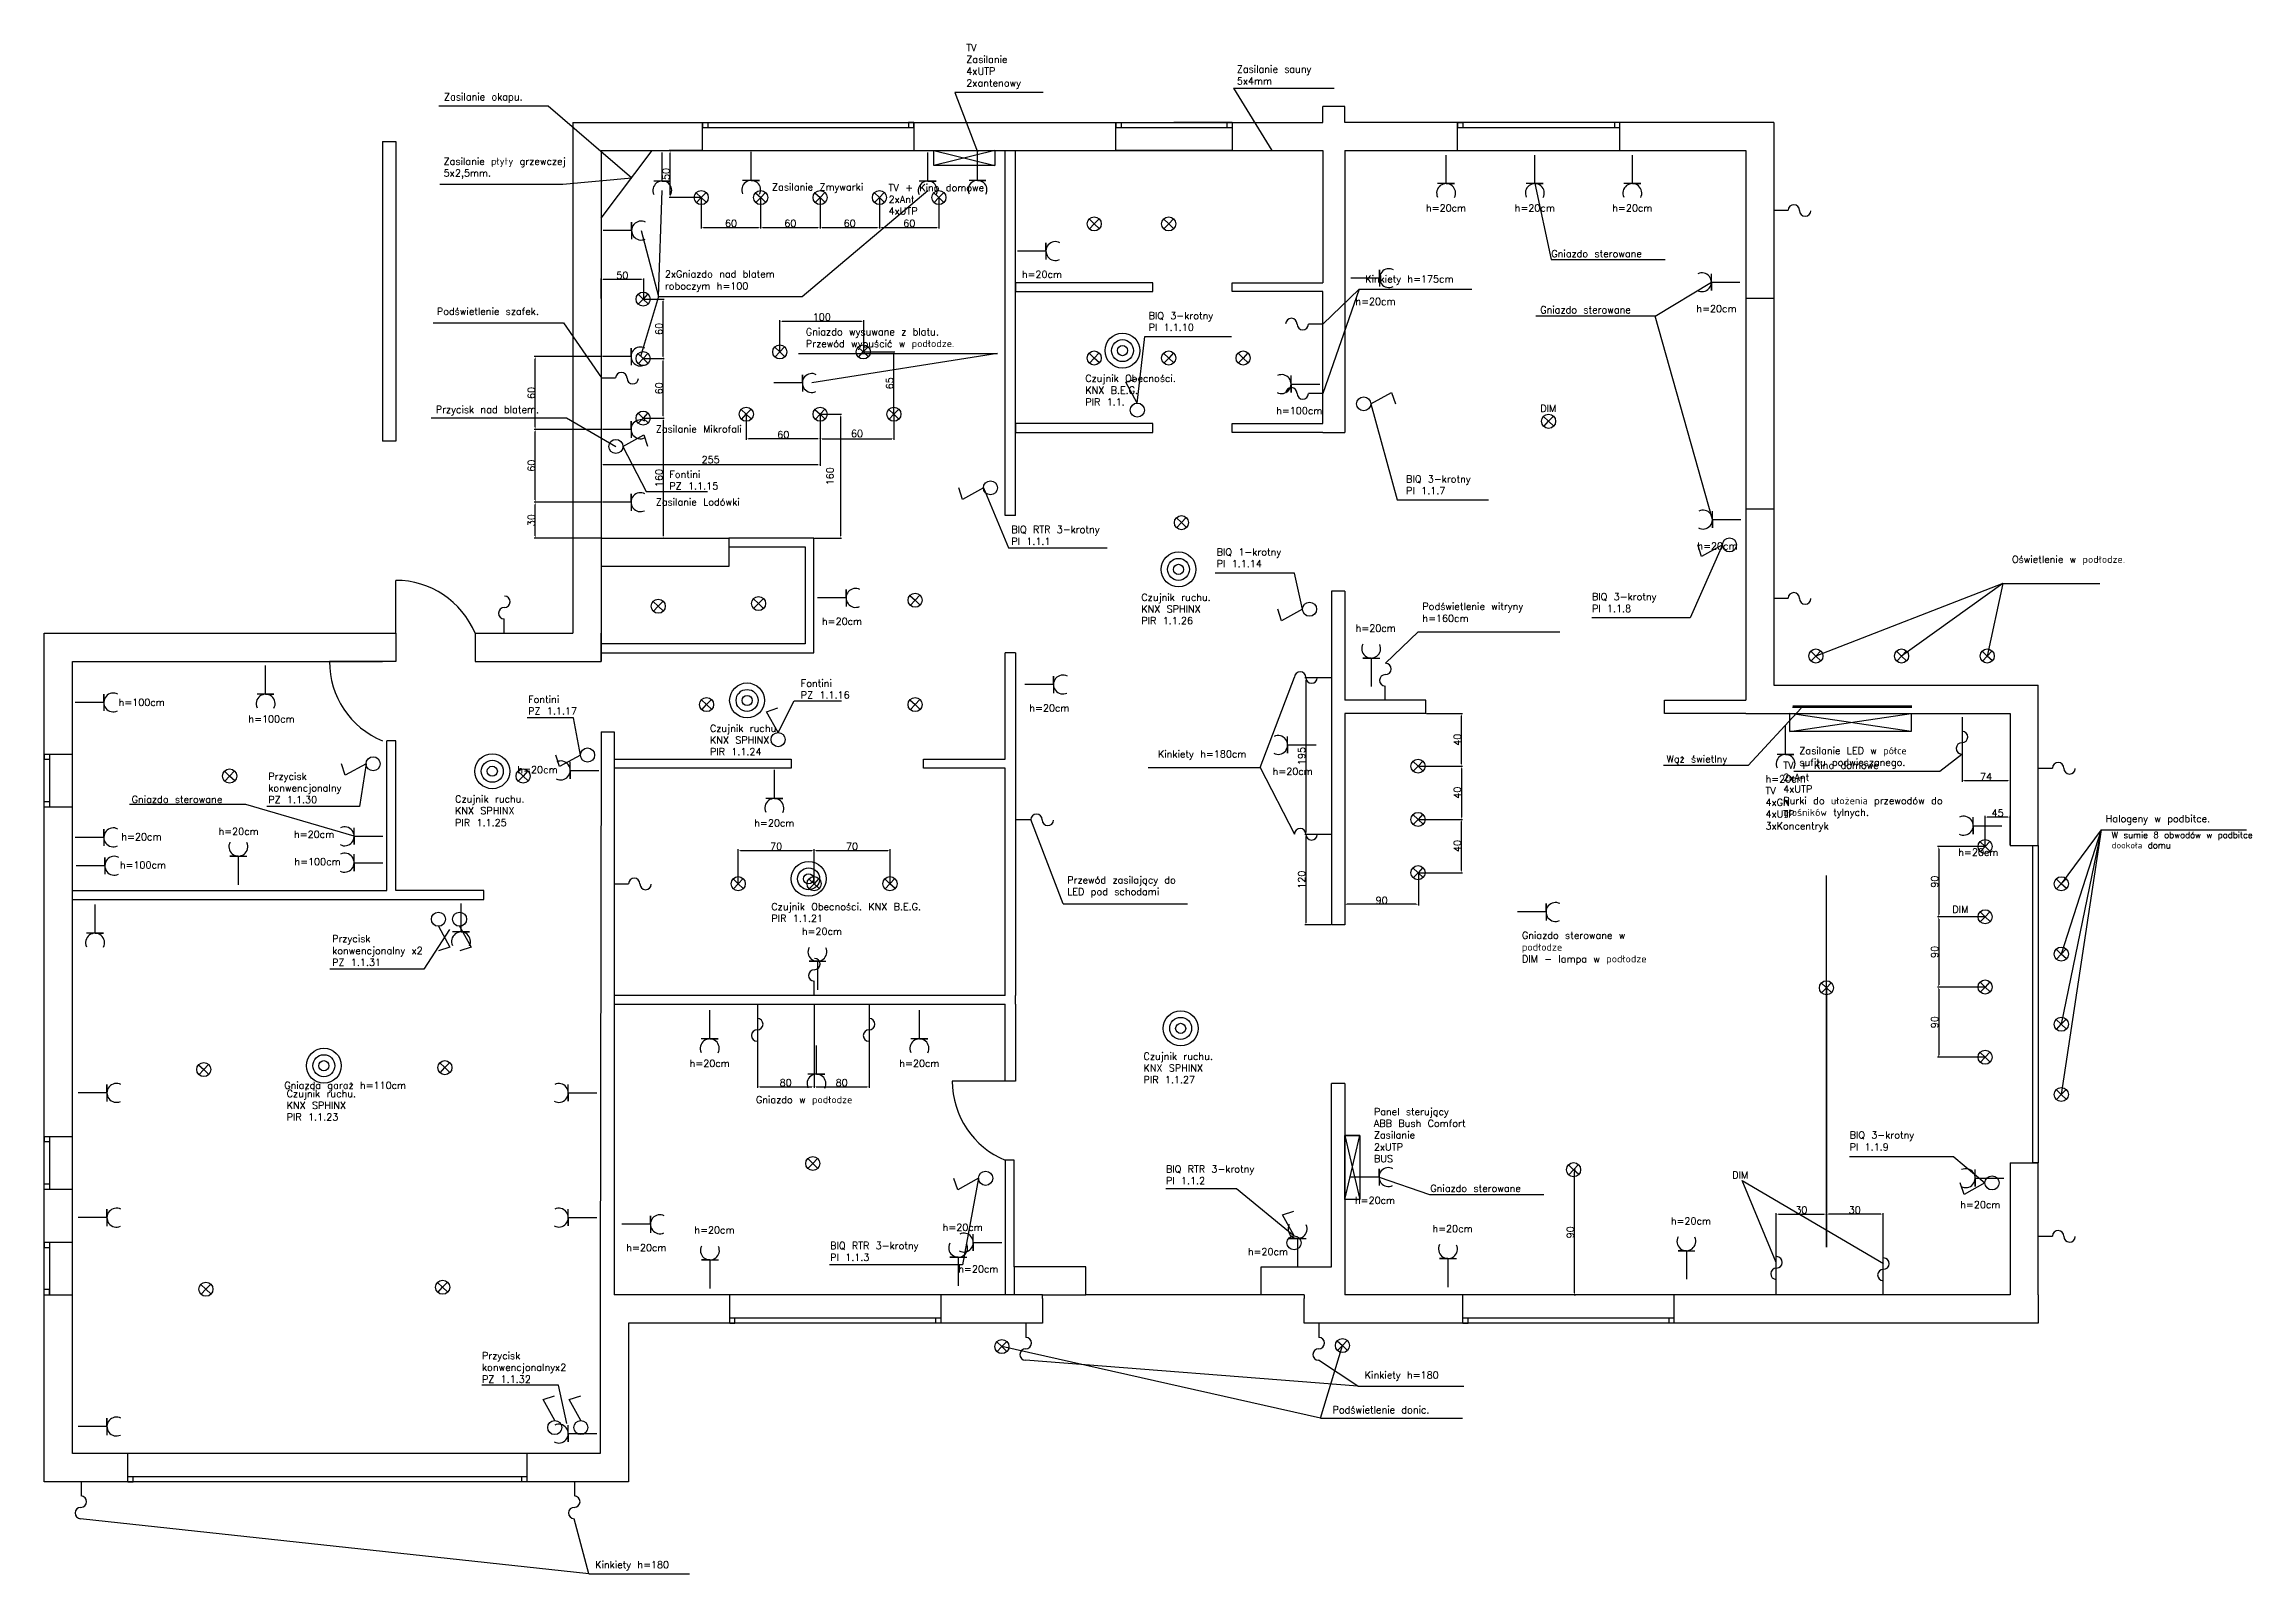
# Model space of a CAD drawing. Header units: millimetres. Extents: x -1884 to 3480, y 1823 to 3565.
# Drawn here: x -1884 to 621, y 1823 to 3559 of the extents above; entities that cross this region are included whole.
import ezdxf

# ---------------------------------------------------------------- set-up
doc = ezdxf.new("R2010")
doc.units = ezdxf.units.MM
for name, color, linetype in [('Czujniki ruchu_becności', 7, 'Continuous'), ('Gniazda', 7, 'Continuous'), ('Opisy przyciskow', 84, 'Continuous'), ('Oświetlenie', 7, 'Continuous'), ('TV_Audio', 7, 'Continuous')]:
    doc.layers.add(name, color=color, linetype=linetype)
doc.styles.get("Standard").update_dxf_attribs({"font": 'txt.shx'})
doc.dimstyles.new('ISO-25', dxfattribs={"dimtxt": 2.5, "dimasz": 2.5, "dimexe": 1.25, "dimexo": 0.625, "dimtad": 1, "dimtxsty": 'Standard', "dimcen": 2.5, "dimadec": 0, "dimazin": 0, "dimtfac": 1, "dimtmove": 0, "dimatfit": 3, "dimfxl": 1, "dimarcsym": 0})

msp = doc.modelspace()

# ---------------------------------------------------------------- texts
at = {"layer": 'Czujniki ruchu_becności', "char_height": 8, "attachment_point": 1}
for s, insert, width in [('Czujnik Obecności.\\PKNX B.E.G. \\PPIR 1.1.', (-702.672, 3184.034), 163.52847), ('Czujnik ruchu.\\PKNX SPHINX \\PPIR 1.1.26', (-639.073, 2935.704), 163.52847), ('Czujnik ruchu.\\PKNX SPHINX \\PPIR 1.1.24', (-1128.668, 2786.947), 163.52847), ('Czujnik ruchu.\\PKNX SPHINX \\PPIR 1.1.25', (-1417.865, 2706.569), 163.52847), ('Czujnik Obecności. KNX B.E.G. \\PPIR 1.1.21', (-1058.899, 2584.433), 212.67133), ('Czujnik ruchu.\\PKNX SPHINX\\PPIR 1.1.27 ', (-636.637, 2414.689), 163.52847), ('Czujnik ruchu.\\PKNX SPHINX \\PPIR 1.1.23', (-1608.999, 2372.31), 163.52847)]:
    msp.add_mtext(s, dxfattribs=dict(at, insert=insert, width=width))
at = {"layer": 'Gniazda', "char_height": 8, "attachment_point": 1}
for s, insert, width in [('TV\\PZasilanie\\P4xUTP\\P2xantenowy', (-837.648, 3559.489), 151.55687), ('Zasilanie sauny\\P5x4mm', (-530.705, 3535.097), 151.55687), ('Zasilanie okapu.', (-1430.357, 3503.679), 151.55687), ('Zasilanie płyty grzewczej 5x2,5mm.', (-1430.837, 3430.581), 151.55687), ('Zasilanie Zmywarki', (-1058.136, 3401.476), 151.55687), ('h=20cm', (-316.052, 3377.467), 151.55687), ('h=20cm', (-215.308, 3377.467), 151.55687), ('h=20cm', (-104.669, 3377.467), 151.55687), ('Gniazdo sterowane', (-173.805, 3325.639), 151.55687), ('2xGniazdo nad blatem roboczym h=100', (-1179.839, 3302.433), 151.55687), ('h=20cm', (-774.671, 3302.041), 151.55687), ('h=20cm', (-396.108, 3271.355), 151.55687), ('Gniazdo sterowane', (-186.388, 3261.906), 151.55687), ('h=20cm', (-9.15, 3263.207), 151.55687), ('Gniazdo wysuwane z blatu.\\PPrzewód wypuścić w podłodze.', (-1019.825, 3236.926), 211.86114), ('h=100cm', (-486.093, 3147.544), 151.55687), ('Zasilanie Mikrofali', (-1190.112, 3126.534), 151.55687), ('Zasilanie Lodówki', (-1190.112, 3043.863), 151.55687), ('h=20cm', (-8.008, 2993.706), 151.55687), ('h=20cm', (-1001.54, 2908.36), 151.55687), ('h=20cm', (-395.877, 2900.543), 151.55687), ('h=100cm', (-1799.715, 2816.305), 151.55687), ('h=20cm', (-766.201, 2810.007), 151.55687), ('h=100cm', (-1652.416, 2797.563), 151.55687), ('h=20cm', (-1347.106, 2739.998), 151.55687), ('h=20cm', (-490.043, 2737.909), 151.55687), ('Gniazdo sterowane', (-1784.883, 2706.218), 151.55687), ('h=20cm\\PTV\\P4xGN\\P4xUTP\\P3xKoncentryk', (69.279, 2729.499), 151.55687), ('h=20cm', (-1796.591, 2663.691), 151.55687), ('h=20cm', (-1686.34, 2669.939), 151.55687), ('h=20cm', (-1600.638, 2666.369), 151.55687), ('h=20cm', (-1078.371, 2679.444), 151.55687), ('h=100cm', (-1798.376, 2631.562), 151.55687), ('h=100cm', (-1600.192, 2635.578), 151.55687), ('h=20cm', (288.002, 2646.268), 151.55687), ('h=20cm', (-1024.343, 2556.306), 151.55687), ('Gniazdo sterowane w podłodze\\PDIM - lampa w podłodze', (-207.169, 2551.845), 151.55687), ('h=20cm', (-1151.717, 2406.603), 151.55687), ('h=20cm', (-913.769, 2406.603), 151.55687), ('Gniazda garaż h=110cm', (-1611.76, 2381.467), 151.55687), ('Gniazdo w podłodze', (-1076.433, 2365.324), 151.55687), ('Gniazdo sterowane', (-311.134, 2264.679), 151.55687), ('h=20cm', (-396.679, 2250.937), 151.55687), ('h=20cm', (290.238, 2246.177), 151.55687), ('h=20cm', (-1146.298, 2217.291), 151.55687), ('h=20cm', (-864.541, 2220.353), 151.55687), ('h=20cm', (-308.682, 2218.822), 151.55687), ('h=20cm', (-38.155, 2227.763), 151.55687), ('h=20cm', (-1223.576, 2197.357), 151.55687), ('h=20cm', (-518.187, 2192.779), 151.55687), ('h=20cm', (-846.834, 2173.018), 151.55687)]:
    msp.add_mtext(s, dxfattribs=dict(at, insert=insert, width=width))
at = {"layer": 'Opisy przyciskow', "char_height": 8, "attachment_point": 1}
for s, insert in [('BIQ 3-krotny\\PPI 1.1.10', (-630.845, 3255.402)), ('BIQ 3-krotny\\PPI 1.1.7', (-338.582, 3069.985)), ('BIQ RTR 3-krotny\\PPI 1.1.1', (-786.693, 3012.555)), ('BIQ 1-krotny\\PPI 1.1.14', (-553.593, 2986.979)), ('BIQ 3-krotny\\PPI 1.1.8', (-127.674, 2936.197)), ('BIQ 3-krotny\\PPI 1.1.9', (164.732, 2325.078)), ('BIQ RTR 3-krotny\\PPI 1.1.2', (-611.166, 2286.723)), ('BIQ RTR 3-krotny\\PPI 1.1.3', (-992.231, 2199.771))]:
    msp.add_mtext(s, dxfattribs=dict(at, insert=insert))
for s, insert, width in [('Fontini\\PPZ 1.1.15', (-1174.709, 3075.138), 75.91865), ('Fontini\\PPZ 1.1.16', (-1025.558, 2838.092), 75.91865), ('Fontini\\PPZ 1.1.17', (-1334.958, 2819.892), 75.91865), ('Przycisk\\Pkonwencjonalny\\PPZ 1.1.30', (-1629.831, 2732.443), 71.23005), ('Przycisk\\Pkonwencjonalny x2\\PPZ 1.1.31', (-1557.411, 2547.979), 131.611), ('Przycisk\\Pkonwencjonalnyx2\\PPZ 1.1.32', (-1387.363, 2074.723), 128.94433)]:
    msp.add_mtext(s, dxfattribs=dict(at, insert=insert, width=width))
at = {"layer": 'Oświetlenie', "attachment_point": 1}
for s, insert, char_height, width in [('Kinkiety h=175cm', (-385.071, 3296.864), 8, 151.55687), ('Podświetlenie szafek.', (-1438.587, 3260.127), 8, 151.55687), ('Przycisk nad blatem.', (-1439.759, 3148.766), 8, 151.55687), ('Oświetlenie w podłodze.', (348.933, 2978.682), 8, 151.55687), ('Podświetlenie witryny h=160cm', (-320.107, 2925.174), 8, 151.55687), ('Kinkiety h=180cm', (-620.231, 2757.735), 8, 151.55687), ('Zasilanie LED w półce sufitu podwieszanego.', (107.722, 2761.426), 8, 151.55687), ('Wąż świetlny', (-42.971, 2752.003), 8, 151.55687), ('Halogeny w podbitce.', (455.421, 2684.146), 8, 151.55687), ('W sumie 8 obwodów w podbitce dookoła domu', (462.208, 2665.199), 7, 186.20288), ('Przewód zasilający do LED pod schodami', (-723.18, 2614.693), 8, 151.55687), ('Panel sterujący\\PABB Bush Comfort\\PZasilanie \\P2xUTP\\PBUS', (-375.104, 2351.766), 8, 151.55687), ('Kinkiety h=180', (-385.537, 2052.924), 8, 151.55687), ('Podświetlenie donic.', (-422.058, 2013.264), 8, 151.55687), ('Kinkiety h=180', (-1258.914, 1837.422), 8, 151.55687)]:
    msp.add_mtext(s, dxfattribs=dict(at, insert=insert, char_height=char_height, width=width))
at = {"layer": 'Oświetlenie', "char_height": 8, "attachment_point": 1}
for insert in [(-186.343, 3150.008), (281.398, 2581.465), (31.499, 2279.765)]:
    msp.add_mtext('DIM', dxfattribs=dict(at, insert=insert))
at = {"layer": 'TV_Audio', "char_height": 8, "width": 208.11673, "attachment_point": 1}
for s, insert in [('TV + Kino domowe\\P2xAnt\\P4xUTP', (-925.928, 3400.632)), ('TV + Kino domowe\\P2xAnt\\P4xUTP\\PRurki do ułożenia przewodów do głośników tylnych.', (89.428, 2744.707))]:
    msp.add_mtext(s, dxfattribs=dict(at, insert=insert))

# ---------------------------------------------------------------- blocks, each defined once
blk = doc.blocks.new('*D0')
at = {"layer": 'Oświetlenie', "color": 0, "lineweight": -2}
for p, q in [((-1252.2, 3138.8), (-1252.2, 3080.7)), ((-1003.7, 3138.8), (-1003.7, 3080.7)), ((-1006.2, 3081.9), (-1249.7, 3081.9))]:
    blk.add_line(p, q, dxfattribs=at)
at = {"layer": 'Oświetlenie', "color": 0}
for points in [[(-1249.7, 3082.3), (-1249.7, 3081.5), (-1252.2, 3081.9)], [(-1006.2, 3082.3), (-1006.2, 3081.5), (-1003.7, 3081.9)]]:
    blk.add_solid(points, dxfattribs=at)
at = {"layer": 'Oświetlenie', "color": 0, "insert": (-1127.9, 3087.9), "char_height": 8, "attachment_point": 5}
blk.add_mtext('255', dxfattribs=at)
blk = doc.blocks.new('*D1')
at = {"layer": 'Oświetlenie', "color": 0, "lineweight": -2}
for p, q in [((-1087.4, 3138.8), (-1087.4, 3110.2)), ((-1003.7, 3138.8), (-1003.7, 3110.2)), ((-1006.2, 3111.5), (-1084.9, 3111.5))]:
    blk.add_line(p, q, dxfattribs=at)
at = {"layer": 'Oświetlenie', "color": 0}
for points in [[(-1084.9, 3111.9), (-1084.9, 3111), (-1087.4, 3111.5)], [(-1006.2, 3111.9), (-1006.2, 3111), (-1003.7, 3111.5)]]:
    blk.add_solid(points, dxfattribs=at)
at = {"layer": 'Oświetlenie', "color": 0, "insert": (-1045.5, 3116.1), "char_height": 8, "attachment_point": 5}
blk.add_mtext('60', dxfattribs=at)
blk = doc.blocks.new('*D2')
at = {"layer": 'Oświetlenie', "color": 0, "lineweight": -2}
for p, q in [((-1003.7, 3138.8), (-1003.7, 3110.2)), ((-919.9, 3138.8), (-919.9, 3110.2)), ((-1001.2, 3111.5), (-922.4, 3111.5))]:
    blk.add_line(p, q, dxfattribs=at)
at = {"layer": 'Oświetlenie', "color": 0}
for points in [[(-1001.2, 3111.9), (-1001.2, 3111), (-1003.7, 3111.5)], [(-922.4, 3111.9), (-922.4, 3111), (-919.9, 3111.5)]]:
    blk.add_solid(points, dxfattribs=at)
at = {"layer": 'Oświetlenie', "color": 0, "insert": (-961.8, 3117.5), "char_height": 8, "attachment_point": 5}
blk.add_mtext('60', dxfattribs=at)
blk = doc.blocks.new('*D3')
at = {"layer": 'Oświetlenie', "color": 0, "lineweight": -2}
for p, q in [((-954, 3210.1), (-918.7, 3210.1)), ((-919.9, 3141.3), (-919.9, 3207.6)), ((-920.6, 3138.8), (-921.2, 3138.8))]:
    blk.add_line(p, q, dxfattribs=at)
at = {"layer": 'Oświetlenie', "color": 0}
for points in [[(-920.4, 3207.6), (-919.5, 3207.6), (-919.9, 3210.1)], [(-920.4, 3141.3), (-919.5, 3141.3), (-919.9, 3138.8)]]:
    blk.add_solid(points, dxfattribs=at)
at = {"layer": 'Oświetlenie', "color": 0, "insert": (-924.6, 3174.4), "char_height": 8, "attachment_point": 5, "rotation": 90}
blk.add_mtext('65', dxfattribs=at)
blk = doc.blocks.new('*D4')
at = {"layer": 'Oświetlenie', "color": 0, "lineweight": -2}
for p, q in [((-1049.3, 3210.7), (-1049.3, 3246.3)), ((-1046.8, 3245), (-956.5, 3245)), ((-954, 3210.7), (-954, 3246.3))]:
    blk.add_line(p, q, dxfattribs=at)
at = {"layer": 'Oświetlenie', "color": 0}
for points in [[(-1046.8, 3245.4), (-1046.8, 3244.6), (-1049.3, 3245)], [(-956.5, 3245.4), (-956.5, 3244.6), (-954, 3245)]]:
    blk.add_solid(points, dxfattribs=at)
at = {"layer": 'Oświetlenie', "color": 0, "insert": (-1001.7, 3249.6), "char_height": 8, "attachment_point": 5}
blk.add_mtext('100', dxfattribs=at)
blk = doc.blocks.new('*D5')
at = {"layer": 'Oświetlenie', "color": 0, "lineweight": -2}
for p, q in [((-1003, 3139.4), (-979.3, 3139.4)), ((-980.5, 3136.9), (-980.5, 3001.2)), ((-1010.1, 2998.7), (-979.3, 2998.7))]:
    blk.add_line(p, q, dxfattribs=at)
at = {"layer": 'Oświetlenie', "color": 0}
for points in [[(-980.9, 3136.9), (-980.1, 3136.9), (-980.5, 3139.4)], [(-980.9, 3001.2), (-980.1, 3001.2), (-980.5, 2998.7)]]:
    blk.add_solid(points, dxfattribs=at)
at = {"layer": 'Oświetlenie', "color": 0, "insert": (-992.5, 3069), "char_height": 8, "attachment_point": 5, "rotation": 90}
blk.add_mtext('160', dxfattribs=at)
blk = doc.blocks.new('*D6')
at = {"layer": 'Oświetlenie', "color": 0, "lineweight": -2}
for p, q in [((-1203.8, 3135), (-1180.6, 3135)), ((-1181.8, 3132.5), (-1181.8, 3001.2)), ((-1203.8, 2998.7), (-1180.6, 2998.7))]:
    blk.add_line(p, q, dxfattribs=at)
at = {"layer": 'Oświetlenie', "color": 0}
for points in [[(-1182.2, 3132.5), (-1181.4, 3132.5), (-1181.8, 3135)], [(-1182.2, 3001.2), (-1181.4, 3001.2), (-1181.8, 2998.7)]]:
    blk.add_solid(points, dxfattribs=at)
at = {"layer": 'Oświetlenie', "color": 0, "insert": (-1186.4, 3066.9), "char_height": 8, "attachment_point": 5, "rotation": 90}
blk.add_mtext('160', dxfattribs=at)
blk = doc.blocks.new('*D7')
at = {"layer": 'Oświetlenie', "color": 0, "lineweight": -2}
for p, q in [((-1203.8, 3202.6), (-1180.6, 3202.6)), ((-1181.8, 3137.5), (-1181.8, 3200.1)), ((-1203.8, 3135), (-1180.6, 3135))]:
    blk.add_line(p, q, dxfattribs=at)
at = {"layer": 'Oświetlenie', "color": 0}
for points in [[(-1182.2, 3200.1), (-1181.4, 3200.1), (-1181.8, 3202.6)], [(-1182.2, 3137.5), (-1181.4, 3137.5), (-1181.8, 3135)]]:
    blk.add_solid(points, dxfattribs=at)
at = {"layer": 'Oświetlenie', "color": 0, "insert": (-1186.4, 3168.8), "char_height": 8, "attachment_point": 5, "rotation": 90}
blk.add_mtext('60', dxfattribs=at)
blk = doc.blocks.new('*D8')
at = {"layer": 'Oświetlenie', "color": 0, "lineweight": -2}
for p, q in [((-1203.8, 3270.1), (-1180.6, 3270.1)), ((-1181.8, 3205.1), (-1181.8, 3267.6)), ((-1203.8, 3202.6), (-1180.6, 3202.6))]:
    blk.add_line(p, q, dxfattribs=at)
at = {"layer": 'Oświetlenie', "color": 0}
for points in [[(-1182.2, 3267.6), (-1181.4, 3267.6), (-1181.8, 3270.1)], [(-1182.2, 3205.1), (-1181.4, 3205.1), (-1181.8, 3202.6)]]:
    blk.add_solid(points, dxfattribs=at)
at = {"layer": 'Oświetlenie', "color": 0, "insert": (-1186.4, 3236.3), "char_height": 8, "attachment_point": 5, "rotation": 90}
blk.add_mtext('60', dxfattribs=at)
blk = doc.blocks.new('*D9')
at = {"layer": 'Oświetlenie', "color": 0, "lineweight": -2}
for p, q in [((-1137.9, 3438.7), (-1175, 3438.7)), ((-1173.8, 3387.9), (-1173.8, 3436.2)), ((-1139.1, 3385.4), (-1175, 3385.4))]:
    blk.add_line(p, q, dxfattribs=at)
at = {"layer": 'Oświetlenie', "color": 0}
for points in [[(-1174.2, 3436.2), (-1173.4, 3436.2), (-1173.8, 3438.7)], [(-1174.2, 3387.9), (-1173.4, 3387.9), (-1173.8, 3385.4)]]:
    blk.add_solid(points, dxfattribs=at)
at = {"layer": 'Oświetlenie', "color": 0, "insert": (-1178.4, 3412), "char_height": 8, "attachment_point": 5, "rotation": 90}
blk.add_mtext('50', dxfattribs=at)
blk = doc.blocks.new('*D10')
at = {"layer": 'Oświetlenie', "color": 0, "lineweight": -2}
for p, q in [((-1138.5, 3384.7), (-1138.5, 3350.2)), ((-1071.1, 3384.7), (-1071.1, 3350.2)), ((-1136, 3351.4), (-1073.6, 3351.4))]:
    blk.add_line(p, q, dxfattribs=at)
at = {"layer": 'Oświetlenie', "color": 0}
for points in [[(-1136, 3351.9), (-1136, 3351), (-1138.5, 3351.4)], [(-1073.6, 3351.9), (-1073.6, 3351), (-1071.1, 3351.4)]]:
    blk.add_solid(points, dxfattribs=at)
at = {"layer": 'Oświetlenie', "color": 0, "insert": (-1104.8, 3356.1), "char_height": 8, "attachment_point": 5}
blk.add_mtext('60', dxfattribs=at)
blk = doc.blocks.new('*D11')
at = {"layer": 'Oświetlenie', "color": 0, "lineweight": -2}
for p, q in [((-1071.1, 3384.7), (-1071.1, 3350.2)), ((-1003.7, 3384.7), (-1003.7, 3350.2)), ((-1068.6, 3351.4), (-1006.2, 3351.4))]:
    blk.add_line(p, q, dxfattribs=at)
at = {"layer": 'Oświetlenie', "color": 0}
for points in [[(-1068.6, 3351.9), (-1068.6, 3351), (-1071.1, 3351.4)], [(-1006.2, 3351.9), (-1006.2, 3351), (-1003.7, 3351.4)]]:
    blk.add_solid(points, dxfattribs=at)
at = {"layer": 'Oświetlenie', "color": 0, "insert": (-1037.4, 3356.1), "char_height": 8, "attachment_point": 5}
blk.add_mtext('60', dxfattribs=at)
blk = doc.blocks.new('*D12')
at = {"layer": 'Oświetlenie', "color": 0, "lineweight": -2}
for p, q in [((-1003.7, 3384.7), (-1003.7, 3350.2)), ((-936.2, 3384.7), (-936.2, 3350.2)), ((-1001.2, 3351.4), (-938.7, 3351.4))]:
    blk.add_line(p, q, dxfattribs=at)
at = {"layer": 'Oświetlenie', "color": 0}
for points in [[(-1001.2, 3351.9), (-1001.2, 3351), (-1003.7, 3351.4)], [(-938.7, 3351.9), (-938.7, 3351), (-936.2, 3351.4)]]:
    blk.add_solid(points, dxfattribs=at)
at = {"layer": 'Oświetlenie', "color": 0, "insert": (-970, 3356.1), "char_height": 8, "attachment_point": 5}
blk.add_mtext('60', dxfattribs=at)
blk = doc.blocks.new('*D13')
at = {"layer": 'Oświetlenie', "color": 0, "lineweight": -2}
for p, q in [((-936.2, 3384.1), (-936.2, 3350.2)), ((-868.8, 3384.7), (-868.8, 3350.2)), ((-933.7, 3351.4), (-871.3, 3351.4))]:
    blk.add_line(p, q, dxfattribs=at)
at = {"layer": 'Oświetlenie', "color": 0}
for points in [[(-933.7, 3351.9), (-933.7, 3351), (-936.2, 3351.4)], [(-871.3, 3351.9), (-871.3, 3351), (-868.8, 3351.4)]]:
    blk.add_solid(points, dxfattribs=at)
at = {"layer": 'Oświetlenie', "color": 0, "insert": (-902.5, 3356.1), "char_height": 8, "attachment_point": 5}
blk.add_mtext('60', dxfattribs=at)
blk = doc.blocks.new('*D14')
at = {"layer": 'Oświetlenie', "color": 0, "lineweight": -2}
for p, q in [((-1252.2, 3270.7), (-1252.2, 3293.6)), ((-1206.3, 3292.3), (-1249.7, 3292.3)), ((-1203.8, 3270.7), (-1203.8, 3293.6))]:
    blk.add_line(p, q, dxfattribs=at)
at = {"layer": 'Oświetlenie', "color": 0}
for points in [[(-1249.7, 3292.7), (-1249.7, 3291.9), (-1252.2, 3292.3)], [(-1206.3, 3292.7), (-1206.3, 3291.9), (-1203.8, 3292.3)]]:
    blk.add_solid(points, dxfattribs=at)
at = {"layer": 'Oświetlenie', "color": 0, "insert": (-1228, 3296.9), "char_height": 8, "attachment_point": 5}
blk.add_mtext('50', dxfattribs=at)
blk = doc.blocks.new('*D15')
at = {"layer": 'Gniazda', "color": 0, "lineweight": -2}
for p, q in [((-1252.9, 3039.6), (-1328.1, 3039.6)), ((-1326.9, 3001.2), (-1326.9, 3037.1)), ((-1252.9, 2998.7), (-1328.1, 2998.7))]:
    blk.add_line(p, q, dxfattribs=at)
at = {"layer": 'Gniazda', "color": 0}
for points in [[(-1327.3, 3037.1), (-1326.5, 3037.1), (-1326.9, 3039.6)], [(-1327.3, 3001.2), (-1326.5, 3001.2), (-1326.9, 2998.7)]]:
    blk.add_solid(points, dxfattribs=at)
at = {"layer": 'Gniazda', "color": 0, "insert": (-1331.5, 3019.1), "char_height": 8, "attachment_point": 5, "rotation": 90}
blk.add_mtext('30', dxfattribs=at)
blk = doc.blocks.new('*D16')
at = {"layer": 'Gniazda', "color": 0, "lineweight": -2}
for p, q in [((-1251.3, 3122.2), (-1328.1, 3122.2)), ((-1326.9, 3042.1), (-1326.9, 3119.7)), ((-1251.3, 3039.6), (-1328.1, 3039.6))]:
    blk.add_line(p, q, dxfattribs=at)
at = {"layer": 'Gniazda', "color": 0}
for points in [[(-1327.3, 3119.7), (-1326.5, 3119.7), (-1326.9, 3122.2)], [(-1327.3, 3042.1), (-1326.5, 3042.1), (-1326.9, 3039.6)]]:
    blk.add_solid(points, dxfattribs=at)
at = {"layer": 'Gniazda', "color": 0, "insert": (-1331.5, 3080.9), "char_height": 8, "attachment_point": 5, "rotation": 90}
blk.add_mtext('60', dxfattribs=at)
blk = doc.blocks.new('*D17')
at = {"layer": 'Gniazda', "color": 0, "lineweight": -2}
for p, q in [((-1251.3, 3204.9), (-1328.1, 3204.9)), ((-1326.9, 3124.7), (-1326.9, 3202.4)), ((-1251.3, 3122.2), (-1328.1, 3122.2))]:
    blk.add_line(p, q, dxfattribs=at)
at = {"layer": 'Gniazda', "color": 0}
for points in [[(-1327.3, 3202.4), (-1326.5, 3202.4), (-1326.9, 3204.9)], [(-1327.3, 3124.7), (-1326.5, 3124.7), (-1326.9, 3122.2)]]:
    blk.add_solid(points, dxfattribs=at)
at = {"layer": 'Gniazda', "color": 0, "insert": (-1331.5, 3163.6), "char_height": 8, "attachment_point": 5, "rotation": 90}
blk.add_mtext('60', dxfattribs=at)
blk = doc.blocks.new('*D18')
at = {"layer": 'Oświetlenie', "color": 0, "lineweight": -2}
for p, q in [((-423.9, 2840.2), (-453.6, 2840.2)), ((-452.3, 2837.7), (-452.3, 2664.9)), ((-423.9, 2662.4), (-453.6, 2662.4))]:
    blk.add_line(p, q, dxfattribs=at)
at = {"layer": 'Oświetlenie', "color": 0}
for points in [[(-452.8, 2837.7), (-451.9, 2837.7), (-452.3, 2840.2)], [(-452.8, 2664.9), (-451.9, 2664.9), (-452.3, 2662.4)]]:
    blk.add_solid(points, dxfattribs=at)
at = {"layer": 'Oświetlenie', "color": 0, "insert": (-457, 2751.3), "char_height": 8, "attachment_point": 5, "rotation": 90}
blk.add_mtext('195', dxfattribs=at)
blk = doc.blocks.new('*D19')
at = {"layer": 'Oświetlenie', "color": 0, "lineweight": -2}
for p, q in [((-424.5, 2662.4), (-453.6, 2662.4)), ((-452.3, 2659.9), (-452.3, 2562.2)), ((-423.9, 2559.7), (-453.6, 2559.7))]:
    blk.add_line(p, q, dxfattribs=at)
at = {"layer": 'Oświetlenie', "color": 0}
for points in [[(-452.8, 2659.9), (-451.9, 2659.9), (-452.3, 2662.4)], [(-452.8, 2562.2), (-451.9, 2562.2), (-452.3, 2559.7)]]:
    blk.add_solid(points, dxfattribs=at)
at = {"layer": 'Oświetlenie', "color": 0, "insert": (-457, 2611), "char_height": 8, "attachment_point": 5, "rotation": 90}
blk.add_mtext('120', dxfattribs=at)
blk = doc.blocks.new('*D20')
at = {"layer": 'Oświetlenie', "color": 0, "lineweight": -2}
for p, q in [((-315.6, 2799.7), (-274.6, 2799.7)), ((-275.8, 2742.4), (-275.8, 2797.2)), ((-324.5, 2739.9), (-274.6, 2739.9))]:
    blk.add_line(p, q, dxfattribs=at)
at = {"layer": 'Oświetlenie', "color": 0}
for points in [[(-276.3, 2797.2), (-275.4, 2797.2), (-275.8, 2799.7)], [(-276.3, 2742.4), (-275.4, 2742.4), (-275.8, 2739.9)]]:
    blk.add_solid(points, dxfattribs=at)
at = {"layer": 'Oświetlenie', "color": 0, "insert": (-280.5, 2769.8), "char_height": 8, "attachment_point": 5, "rotation": 90}
blk.add_mtext('40', dxfattribs=at)
blk = doc.blocks.new('*D21')
at = {"layer": 'Oświetlenie', "color": 0, "lineweight": -2}
for p, q in [((-324.5, 2739.9), (-274.6, 2739.9)), ((-275.8, 2737.4), (-275.8, 2682)), ((-324.5, 2679.5), (-274.6, 2679.5))]:
    blk.add_line(p, q, dxfattribs=at)
at = {"layer": 'Oświetlenie', "color": 0}
for points in [[(-276.3, 2737.4), (-275.4, 2737.4), (-275.8, 2739.9)], [(-276.3, 2682), (-275.4, 2682), (-275.8, 2679.5)]]:
    blk.add_solid(points, dxfattribs=at)
at = {"layer": 'Oświetlenie', "color": 0, "insert": (-280.5, 2709.7), "char_height": 8, "attachment_point": 5, "rotation": 90}
blk.add_mtext('40', dxfattribs=at)
blk = doc.blocks.new('*D22')
at = {"layer": 'Oświetlenie', "color": 0, "lineweight": -2}
for p, q in [((-323.8, 2679.5), (-274.6, 2679.5)), ((-275.8, 2621.5), (-275.8, 2677)), ((-324.5, 2619), (-274.6, 2619))]:
    blk.add_line(p, q, dxfattribs=at)
at = {"layer": 'Oświetlenie', "color": 0}
for points in [[(-276.3, 2677), (-275.4, 2677), (-275.8, 2679.5)], [(-276.3, 2621.5), (-275.4, 2621.5), (-275.8, 2619)]]:
    blk.add_solid(points, dxfattribs=at)
at = {"layer": 'Oświetlenie', "color": 0, "insert": (-280.5, 2649.2), "char_height": 8, "attachment_point": 5, "rotation": 90}
blk.add_mtext('40', dxfattribs=at)
blk = doc.blocks.new('*D23')
at = {"layer": 'Oświetlenie', "color": 0, "lineweight": -2}
for p, q in [((-408.2, 2618.4), (-408.2, 2581.8)), ((-324.5, 2618.4), (-324.5, 2581.8)), ((-327, 2583.1), (-405.7, 2583.1))]:
    blk.add_line(p, q, dxfattribs=at)
at = {"layer": 'Oświetlenie', "color": 0}
for points in [[(-405.7, 2583.5), (-405.7, 2582.7), (-408.2, 2583.1)], [(-327, 2583.5), (-327, 2582.7), (-324.5, 2583.1)]]:
    blk.add_solid(points, dxfattribs=at)
at = {"layer": 'Oświetlenie', "color": 0, "insert": (-366.3, 2587.7), "char_height": 8, "attachment_point": 5}
blk.add_mtext('90', dxfattribs=at)
blk = doc.blocks.new('*D24')
at = {"layer": 'Oświetlenie', "color": 0, "lineweight": -2}
for p, q in [((-147.9, 2281.8), (-146.4, 2281.8)), ((-147.7, 2279.3), (-147.7, 2142.2)), ((-147.9, 2139.7), (-146.4, 2139.7))]:
    blk.add_line(p, q, dxfattribs=at)
at = {"layer": 'Oświetlenie', "color": 0}
for points in [[(-148.1, 2279.3), (-147.2, 2279.3), (-147.7, 2281.8)], [(-148.1, 2142.2), (-147.2, 2142.2), (-147.7, 2139.7)]]:
    blk.add_solid(points, dxfattribs=at)
at = {"layer": 'Oświetlenie', "color": 0, "insert": (-152.3, 2210.8), "char_height": 8, "attachment_point": 5, "rotation": 90}
blk.add_mtext('90', dxfattribs=at)
blk = doc.blocks.new('*D25')
at = {"layer": 'Oświetlenie', "color": 0, "lineweight": -2}
for p, q in [((81.5, 2157.9), (81.5, 2232.6)), ((84, 2231.4), (135.9, 2231.4)), ((138.4, 2194.7), (138.4, 2232.6))]:
    blk.add_line(p, q, dxfattribs=at)
at = {"layer": 'Oświetlenie', "color": 0}
for points in [[(84, 2231.8), (84, 2231), (81.5, 2231.4)], [(135.9, 2231.8), (135.9, 2231), (138.4, 2231.4)]]:
    blk.add_solid(points, dxfattribs=at)
at = {"layer": 'Oświetlenie', "color": 0, "insert": (110, 2236), "char_height": 8, "attachment_point": 5}
blk.add_mtext('30', dxfattribs=at)
blk = doc.blocks.new('*D26')
at = {"layer": 'Oświetlenie', "color": 0, "lineweight": -2}
for p, q in [((138.4, 2195.3), (138.4, 2232.6)), ((200.3, 2231.4), (140.9, 2231.4)), ((202.8, 2156.5), (202.8, 2232.6))]:
    blk.add_line(p, q, dxfattribs=at)
at = {"layer": 'Oświetlenie', "color": 0}
for points in [[(140.9, 2231.8), (140.9, 2231), (138.4, 2231.4)], [(200.3, 2231.8), (200.3, 2231), (202.8, 2231.4)]]:
    blk.add_solid(points, dxfattribs=at)
at = {"layer": 'Oświetlenie', "color": 0, "insert": (170.6, 2236), "char_height": 8, "attachment_point": 5}
blk.add_mtext('30', dxfattribs=at)
blk = doc.blocks.new('*D27')
at = {"layer": 'Oświetlenie', "color": 0, "lineweight": -2}
for p, q in [((317.9, 2648.6), (264.5, 2648.6)), ((265.8, 2646.1), (265.8, 2571.4)), ((317.9, 2568.9), (264.5, 2568.9))]:
    blk.add_line(p, q, dxfattribs=at)
at = {"layer": 'Oświetlenie', "color": 0}
for points in [[(265.3, 2646.1), (266.2, 2646.1), (265.8, 2648.6)], [(265.3, 2571.4), (266.2, 2571.4), (265.8, 2568.9)]]:
    blk.add_solid(points, dxfattribs=at)
at = {"layer": 'Oświetlenie', "color": 0, "insert": (261.1, 2608.8), "char_height": 8, "attachment_point": 5, "rotation": 90}
blk.add_mtext('90', dxfattribs=at)
blk = doc.blocks.new('*D28')
at = {"layer": 'Oświetlenie', "color": 0, "lineweight": -2}
for p, q in [((317.9, 2568.9), (264.5, 2568.9)), ((265.8, 2566.4), (265.8, 2491.7)), ((317.9, 2489.2), (264.5, 2489.2))]:
    blk.add_line(p, q, dxfattribs=at)
at = {"layer": 'Oświetlenie', "color": 0}
for points in [[(265.3, 2566.4), (266.2, 2566.4), (265.8, 2568.9)], [(265.3, 2491.7), (266.2, 2491.7), (265.8, 2489.2)]]:
    blk.add_solid(points, dxfattribs=at)
at = {"layer": 'Oświetlenie', "color": 0, "insert": (261.1, 2529.1), "char_height": 8, "attachment_point": 5, "rotation": 90}
blk.add_mtext('90', dxfattribs=at)
blk = doc.blocks.new('*D29')
at = {"layer": 'Oświetlenie', "color": 0, "lineweight": -2}
for p, q in [((317.9, 2489.2), (264.5, 2489.2)), ((265.8, 2486.7), (265.8, 2412)), ((317.9, 2409.5), (264.5, 2409.5))]:
    blk.add_line(p, q, dxfattribs=at)
at = {"layer": 'Oświetlenie', "color": 0}
for points in [[(265.3, 2486.7), (266.2, 2486.7), (265.8, 2489.2)], [(265.3, 2412), (266.2, 2412), (265.8, 2409.5)]]:
    blk.add_solid(points, dxfattribs=at)
at = {"layer": 'Oświetlenie', "color": 0, "insert": (261.1, 2449.3), "char_height": 8, "attachment_point": 5, "rotation": 90}
blk.add_mtext('90', dxfattribs=at)
blk = doc.blocks.new('*D30')
at = {"layer": 'Oświetlenie', "color": 0, "lineweight": -2}
for p, q in [((318.5, 2649.3), (318.5, 2683.4)), ((344.3, 2682.1), (321, 2682.1)), ((346.8, 2650.3), (346.8, 2683.4))]:
    blk.add_line(p, q, dxfattribs=at)
at = {"layer": 'Oświetlenie', "color": 0}
for points in [[(321, 2682.5), (321, 2681.7), (318.5, 2682.1)], [(344.3, 2682.5), (344.3, 2681.7), (346.8, 2682.1)]]:
    blk.add_solid(points, dxfattribs=at)
at = {"layer": 'Oświetlenie', "color": 0, "insert": (332.6, 2686.7), "char_height": 8, "attachment_point": 5}
blk.add_mtext('45', dxfattribs=at)
blk = doc.blocks.new('*D31')
at = {"layer": 'Oświetlenie', "color": 0, "lineweight": -2}
for p, q in [((292.5, 2795), (292.5, 2722.1)), ((346.8, 2799.1), (346.8, 2722.1)), ((344.3, 2723.4), (295, 2723.4))]:
    blk.add_line(p, q, dxfattribs=at)
at = {"layer": 'Oświetlenie', "color": 0}
for points in [[(295, 2723.8), (295, 2723), (292.5, 2723.4)], [(344.3, 2723.8), (344.3, 2723), (346.8, 2723.4)]]:
    blk.add_solid(points, dxfattribs=at)
at = {"layer": 'Oświetlenie', "color": 0, "insert": (319.6, 2728), "char_height": 8, "attachment_point": 5}
blk.add_mtext('74', dxfattribs=at)
blk = doc.blocks.new('*D32')
at = {"layer": 'Oświetlenie', "color": 0, "lineweight": -2}
for p, q in [((-1096.6, 2607.1), (-1096.6, 2645.6)), ((-1094.1, 2644.3), (-1013, 2644.3)), ((-1010.5, 2607.1), (-1010.5, 2645.6))]:
    blk.add_line(p, q, dxfattribs=at)
at = {"layer": 'Oświetlenie', "color": 0}
for points in [[(-1094.1, 2644.7), (-1094.1, 2643.9), (-1096.6, 2644.3)], [(-1013, 2644.7), (-1013, 2643.9), (-1010.5, 2644.3)]]:
    blk.add_solid(points, dxfattribs=at)
at = {"layer": 'Oświetlenie', "color": 0, "insert": (-1053.5, 2648.9), "char_height": 8, "attachment_point": 5}
blk.add_mtext('70', dxfattribs=at)
blk = doc.blocks.new('*D33')
at = {"layer": 'Oświetlenie', "color": 0, "lineweight": -2}
for p, q in [((-1010.5, 2607.1), (-1010.5, 2645.6)), ((-1008, 2644.3), (-926.8, 2644.3)), ((-924.3, 2607.1), (-924.3, 2645.6))]:
    blk.add_line(p, q, dxfattribs=at)
at = {"layer": 'Oświetlenie', "color": 0}
for points in [[(-1008, 2644.7), (-1008, 2643.9), (-1010.5, 2644.3)], [(-926.8, 2644.7), (-926.8, 2643.9), (-924.3, 2644.3)]]:
    blk.add_solid(points, dxfattribs=at)
at = {"layer": 'Oświetlenie', "color": 0, "insert": (-967.4, 2648.9), "char_height": 8, "attachment_point": 5}
blk.add_mtext('70', dxfattribs=at)
blk = doc.blocks.new('*D34')
at = {"layer": 'Oświetlenie', "color": 0, "lineweight": -2}
for p, q in [((-1074.7, 2469.1), (-1074.7, 2374.6)), ((-1010.5, 2469.1), (-1010.5, 2374.6)), ((-1072.2, 2375.9), (-1013, 2375.9))]:
    blk.add_line(p, q, dxfattribs=at)
at = {"layer": 'Oświetlenie', "color": 0}
for points in [[(-1072.2, 2376.3), (-1072.2, 2375.5), (-1074.7, 2375.9)], [(-1013, 2376.3), (-1013, 2375.5), (-1010.5, 2375.9)]]:
    blk.add_solid(points, dxfattribs=at)
at = {"layer": 'Oświetlenie', "color": 0, "insert": (-1042.6, 2380.5), "char_height": 8, "attachment_point": 5}
blk.add_mtext('80', dxfattribs=at)
blk = doc.blocks.new('*D35')
at = {"layer": 'Oświetlenie', "color": 0, "lineweight": -2}
for p, q in [((-1010.5, 2468.4), (-1010.5, 2374.6)), ((-947.8, 2469.1), (-947.8, 2374.6)), ((-1008, 2375.9), (-950.3, 2375.9))]:
    blk.add_line(p, q, dxfattribs=at)
at = {"layer": 'Oświetlenie', "color": 0}
for points in [[(-1008, 2376.3), (-1008, 2375.5), (-1010.5, 2375.9)], [(-950.3, 2376.3), (-950.3, 2375.5), (-947.8, 2375.9)]]:
    blk.add_solid(points, dxfattribs=at)
at = {"layer": 'Oświetlenie', "color": 0, "insert": (-979.1, 2380.5), "char_height": 8, "attachment_point": 5}
blk.add_mtext('80', dxfattribs=at)

# ---------------------------------------------------------------- dimensions: what is measured, and where the dimension line sits
at = {"layer": 'Gniazda'}
for base, p1, p2, text, picture, middle in [((-1326.881, 3204.905), (-1250.694, 3122.233), (-1250.694, 3204.905), '60', '*D17', (-1331.506, 3163.569)), ((-1326.881, 3122.233), (-1250.694, 3039.562), (-1250.694, 3122.233), '60', '*D16', (-1331.506, 3080.897)), ((-1326.881, 3039.562), (-1252.23, 2998.691), (-1252.23, 3039.562), '30', '*D15', (-1331.506, 3019.127))]:
    dim = msp.add_linear_dim(base=base, p1=p1, p2=p2, angle=90, text=text, dimstyle='ISO-25', override={"dimtxt": 8}, dxfattribs=at)
    dim.commit()
    dim.dimension.update_dxf_attribs({"geometry": picture, "text_midpoint": middle})
at = {"layer": 'Oświetlenie'}
for base, p1, p2, text, override, picture, middle in [((-1173.768, 3438.691), (-1138.486, 3385.362), (-1137.23, 3438.691), '50', {"dimtxt": 8}, '*D9', (-1178.393, 3412.027)), ((-1181.81, 3270.107), (-1204.45, 3202.56), (-1204.45, 3270.107), '60', {"dimtxt": 8}, '*D8', (-1186.435, 3236.333)), ((-919.942, 3210.103), (-919.942, 3138.78), (-954.613, 3210.103), '65', {"dimtxt": 8}, '*D3', (-924.567, 3174.442)), ((-1181.81, 3202.56), (-1204.45, 3135.012), (-1204.45, 3202.56), '60', {"dimtxt": 8}, '*D7', (-1186.435, 3168.786)), ((-1181.81, 2998.691), (-1204.45, 3135.012), (-1204.45, 2998.691), '160', {"dimtxt": 8}, '*D6', (-1186.435, 3066.852)), ((-980.506, 2998.691), (-1003.661, 3139.405), (-1010.758, 2998.691), '160', {"dimtxt": 8, "dimgap": 8}, '*D5', (-992.506, 3069.048)), ((-452.345, 2662.352), (-423.23, 2840.245), (-423.23, 2662.352), '195', {"dimtxt": 8}, '*D18', (-456.97, 2751.298)), ((-275.846, 2799.691), (-325.091, 2739.899), (-316.23, 2799.691), '40', {"dimtxt": 8}, '*D20', (-280.471, 2769.795)), ((-275.846, 2679.453), (-325.091, 2739.899), (-325.091, 2679.453), '40', {"dimtxt": 8}, '*D21', (-280.471, 2709.676)), ((-452.345, 2559.691), (-423.855, 2662.352), (-423.23, 2559.691), '120', {"dimtxt": 8}, '*D19', (-456.97, 2611.022)), ((-275.846, 2679.453), (-325.091, 2619.007), (-324.466, 2679.453), '40', {"dimtxt": 8}, '*D22', (-280.471, 2649.23)), ((265.755, 2568.92), (318.52, 2648.636), (318.52, 2568.92), '90', {"dimtxt": 8}, '*D27', (261.13, 2608.778)), ((265.755, 2489.205), (318.52, 2568.92), (318.52, 2489.205), '90', {"dimtxt": 8}, '*D28', (261.13, 2529.062)), ((265.755, 2409.489), (318.52, 2489.205), (318.52, 2409.489), '90', {"dimtxt": 8}, '*D29', (261.13, 2449.347)), ((-147.657, 2139.691), (-148.515, 2281.834), (-148.515, 2139.691), '90', {"dimtxt": 8}, '*D24', (-152.282, 2210.763))]:
    dim = msp.add_linear_dim(base=base, p1=p1, p2=p2, angle=90, text=text, dimstyle='ISO-25', override=override, dxfattribs=at)
    dim.commit()
    dim.dimension.update_dxf_attribs({"geometry": picture, "text_midpoint": middle})
for base, p1, p2, text, override, picture, middle in [((-1071.074, 3351.448), (-1138.486, 3385.362), (-1071.074, 3385.362), '60', {"dimtxt": 8}, '*D10', (-1104.78, 3356.073)), ((-1003.661, 3351.448), (-1071.074, 3385.362), (-1003.661, 3385.362), '60', {"dimtxt": 8}, '*D11', (-1037.367, 3356.073)), ((-936.248, 3351.448), (-1003.661, 3385.362), (-936.248, 3385.362), '60', {"dimtxt": 8}, '*D12', (-969.955, 3356.073)), ((-868.836, 3351.448), (-936.248, 3384.737), (-868.836, 3385.362), '60', {"dimtxt": 8}, '*D13', (-902.542, 3356.073)), ((-1252.23, 3292.302), (-1203.825, 3270.107), (-1252.23, 3270.107), '50', {"dimtxt": 8}, '*D14', (-1228.027, 3296.927)), ((-953.988, 3245.003), (-1049.347, 3210.103), (-953.988, 3210.103), '100', {"dimtxt": 8}, '*D4', (-1001.668, 3249.628)), ((-1252.23, 3081.93), (-1003.661, 3139.405), (-1252.23, 3139.405), '255', {"dimtxt": 8, "dimgap": 2}, '*D0', (-1127.946, 3087.93)), ((-1087.38, 3111.456), (-1003.661, 3139.405), (-1087.38, 3139.405), '60', {"dimtxt": 8}, '*D1', (-1045.52, 3116.081)), ((-919.942, 3111.456), (-1003.661, 3139.405), (-919.942, 3139.405), '60', {"dimtxt": 8, "dimgap": 2}, '*D2', (-961.802, 3117.456)), ((292.487, 2723.369), (346.77, 2799.691), (292.487, 2795.667), '74', {"dimtxt": 8}, '*D31', (319.629, 2727.994)), ((318.52, 2682.119), (346.77, 2649.691), (318.52, 2648.636), '45', {"dimtxt": 8}, '*D30', (332.645, 2686.744)), ((-1010.473, 2644.322), (-1096.599, 2606.481), (-1010.473, 2606.481), '70', {"dimtxt": 8}, '*D32', (-1053.536, 2648.947)), ((-924.346, 2644.322), (-1010.473, 2606.481), (-924.346, 2606.481), '70', {"dimtxt": 8}, '*D33', (-967.41, 2648.947)), ((-408.23, 2583.1), (-324.466, 2619.007), (-408.23, 2619.007), '90', {"dimtxt": 8}, '*D23', (-366.348, 2587.725)), ((-1010.473, 2375.896), (-1074.732, 2469.691), (-1010.473, 2469.691), '80', {"dimtxt": 8}, '*D34', (-1042.602, 2380.521)), ((-947.799, 2375.896), (-1010.473, 2469.066), (-947.799, 2469.691), '80', {"dimtxt": 8}, '*D35', (-979.136, 2380.521)), ((138.422, 2231.369), (81.531, 2157.228), (138.422, 2194.054), '30', {"dimtxt": 8}, '*D25', (109.976, 2235.994)), ((138.422, 2231.369), (202.797, 2155.852), (138.422, 2194.679), '30', {"dimtxt": 8}, '*D26', (170.609, 2235.994))]:
    dim = msp.add_linear_dim(base=base, p1=p1, p2=p2, text=text, dimstyle='ISO-25', override=override, dxfattribs=at)
    dim.commit()
    dim.dimension.update_dxf_attribs({"geometry": picture, "text_midpoint": middle})

# ---------------------------------------------------------------- linework, layer by layer
for p, q in [((-408.23, 3488.789), (-433.23, 3488.789)), ((-433.23, 3470.691), (-433.23, 3488.789)), ((-408.23, 3470.691), (-408.23, 3488.789)), ((-1284.23, 3470.691), (-1284.23, 2890.691)), ((-1284.23, 3470.691), (-433.23, 3470.691)), ((-1137.23, 3438.691), (-1137.23, 3470.691)), ((-1137.23, 3470.691), (-897.23, 3470.691)), ((-1137.23, 3470.691), (-1137.23, 3464.691)), ((-1137.23, 3470.691), (-1131.23, 3470.691)), ((-1137.23, 3464.691), (-897.23, 3464.691)), ((-1131.23, 3470.691), (-1131.23, 3464.691)), ((-897.23, 3470.691), (-903.23, 3470.691)), ((-903.23, 3470.691), (-903.23, 3464.691)), ((-897.23, 3470.691), (-897.23, 3438.691)), ((-897.23, 3464.691), (-897.23, 3470.691)), ((-668.052, 3438.691), (-668.052, 3470.691)), ((-668.052, 3470.691), (-668.052, 3464.691)), ((-668.052, 3470.691), (-662.052, 3470.691)), ((-668.052, 3464.691), (-536.052, 3464.691)), ((-662.052, 3470.691), (-662.052, 3464.691)), ((-536.052, 3470.691), (-602.052, 3470.691)), ((-536.052, 3470.691), (-542.052, 3470.691)), ((-542.052, 3470.691), (-542.052, 3464.691)), ((-536.052, 3470.691), (-536.052, 3438.691)), ((78.77, 3470.691), (-408.23, 3470.691)), ((-280.23, 3438.691), (-280.23, 3470.691)), ((-280.23, 3470.691), (-280.23, 3464.691)), ((-280.23, 3470.691), (-274.23, 3470.691)), ((-280.23, 3464.691), (-96.23, 3464.691)), ((-274.23, 3470.691), (-274.23, 3464.691)), ((-96.23, 3470.691), (-102.23, 3470.691)), ((-102.23, 3470.691), (-102.23, 3464.691)), ((-96.23, 3438.691), (-96.23, 3470.691)), ((78.77, 3470.691), (78.77, 2831.691)), ((-1500.23, 3448.848), (-1500.23, 3108.848)), ((-1500.23, 3448.848), (-1485.23, 3448.848)), ((-1485.23, 3448.848), (-1485.23, 3108.848)), ((-1252.23, 3438.691), (-1252.23, 2858.691)), ((-1252.23, 3438.691), (-433.23, 3438.691)), ((-1252.23, 3361.922), (-1194.056, 3438.691)), ((-793.473, 3024.43), (-793.473, 3438.691)), ((-782.052, 3024.43), (-782.052, 3438.691)), ((-536.052, 3438.691), (-668.052, 3438.691)), ((-433.23, 3438.691), (-433.23, 3288.691)), ((-408.23, 3438.691), (-408.23, 3118.691)), ((-408.23, 3438.691), (46.77, 3438.691)), ((46.77, 3438.691), (46.77, 2814.691)), ((46.77, 3438.691), (46.77, 3438.691)), ((46.77, 3438.691), (46.77, 3118.691)), ((46.77, 3438.691), (46.77, 3438.691)), ((-626.052, 3288.691), (-782.052, 3288.691)), ((-782.052, 3288.691), (-782.052, 3278.691)), ((-626.052, 3278.691), (-626.052, 3288.691)), ((-536.052, 3288.691), (-433.23, 3288.691)), ((-536.052, 3278.691), (-536.052, 3288.691)), ((-782.052, 3278.691), (-626.052, 3278.691)), ((-433.23, 3278.691), (-536.052, 3278.691)), ((-433.23, 3128.691), (-433.23, 3278.691)), ((78.77, 3270.691), (46.77, 3270.691)), ((-1485.23, 3108.848), (-1500.23, 3108.848)), ((-626.052, 3128.691), (-782.052, 3128.691)), ((-782.052, 3128.691), (-782.052, 3118.691)), ((-782.052, 3118.691), (-626.052, 3118.691)), ((-626.052, 3118.691), (-626.052, 3128.691)), ((-536.052, 3118.691), (-536.052, 3128.691)), ((-536.052, 3128.691), (-433.23, 3128.691)), ((-433.23, 3118.691), (-536.052, 3118.691)), ((-433.23, 3118.691), (-408.23, 3118.691)), ((78.77, 3031.691), (46.77, 3031.691)), ((-782.052, 3024.43), (-793.473, 3024.43)), ((-1252.23, 2998.691), (-1107.23, 2998.691)), ((-1107.23, 2998.691), (-1107.23, 2966.691)), ((-1010.758, 2998.691), (-1107.23, 2998.691)), ((-1107.23, 2998.691), (-1107.23, 2988.691)), ((-1107.23, 2988.691), (-1020.758, 2988.691)), ((-1020.758, 2988.691), (-1020.758, 2878.691)), ((-1010.758, 2868.691), (-1010.758, 2998.691)), ((-1107.23, 2966.691), (-1252.23, 2966.691)), ((-1485.23, 2890.691), (-1485.23, 2950.797)), ((-408.23, 2938.691), (-423.23, 2938.691)), ((-423.23, 2938.691), (-423.23, 2559.691)), ((-408.23, 2938.691), (-408.23, 2814.691)), ((-1884.23, 1927.691), (-1884.23, 2890.691)), ((-1884.23, 2890.691), (-1485.23, 2890.691)), ((-1485.23, 2890.691), (-1485.23, 2858.691)), ((-1395.23, 2890.691), (-1284.23, 2890.691)), ((-1395.23, 2890.691), (-1395.23, 2858.691)), ((-1252.23, 2858.691), (-1252.23, 2890.691)), ((-1852.23, 1959.691), (-1852.23, 2858.691)), ((-1852.23, 2858.691), (-1500.23, 2858.691)), ((-1852.23, 2858.691), (-1852.23, 2858.691)), ((-1500.23, 2858.691), (-1560.336, 2858.691)), ((-1485.23, 2858.691), (-1500.23, 2858.691)), ((-1395.23, 2858.691), (-1252.23, 2858.691)), ((-1020.758, 2878.691), (-1252.23, 2878.691)), ((-1252.23, 2868.691), (-1010.758, 2868.691)), ((-782.052, 2868.691), (-793.473, 2868.691)), ((-793.473, 2747.748), (-793.473, 2868.691)), ((-782.052, 2868.691), (-782.052, 2479.691)), ((78.77, 2831.691), (378.77, 2831.691)), ((378.77, 2649.691), (378.77, 2831.691)), ((-316.23, 2814.691), (-408.23, 2814.691)), ((-316.23, 2799.691), (-316.23, 2814.691)), ((-45.23, 2799.691), (-45.23, 2814.691)), ((-45.23, 2814.691), (46.77, 2814.691)), ((-316.23, 2799.691), (-408.23, 2799.691)), ((-408.23, 2799.691), (-408.23, 2799.691)), ((-408.23, 2799.691), (-408.23, 2799.691)), ((-408.23, 2799.691), (-408.23, 2799.691)), ((-408.23, 2799.691), (-408.23, 2559.691)), ((46.77, 2799.691), (-45.23, 2799.691)), ((46.77, 2799.691), (346.77, 2799.691)), ((346.77, 2799.691), (346.77, 2649.691)), ((-1495.23, 2598.691), (-1495.23, 2768.691)), ((-1485.23, 2768.691), (-1495.23, 2768.691)), ((-1485.23, 2598.691), (-1485.23, 2768.691)), ((-1252.23, 2778.691), (-1253.23, 2139.691)), ((-1252.23, 2778.691), (-1237.23, 2778.691)), ((-1237.23, 2778.691), (-1237.23, 2139.691)), ((-1237.23, 2778.691), (-1237.23, 2778.691)), ((-1884.23, 2753.691), (-1852.23, 2753.691)), ((-1884.23, 2753.691), (-1878.23, 2753.691)), ((-1884.23, 2753.691), (-1884.23, 2747.691)), ((-1884.23, 2747.691), (-1878.23, 2747.691)), ((-1878.23, 2753.691), (-1878.23, 2693.691)), ((-1237.23, 2747.748), (-1036.293, 2747.748)), ((-1036.293, 2737.748), (-1237.23, 2737.748)), ((-1036.293, 2747.748), (-1036.293, 2737.748)), ((-886.293, 2747.748), (-793.473, 2747.748)), ((-886.293, 2737.748), (-886.293, 2747.748)), ((-793.473, 2737.748), (-886.293, 2737.748)), ((-793.473, 2479.691), (-793.473, 2737.748)), ((-782.052, 2747.748), (-782.052, 2737.748)), ((-1884.23, 2693.691), (-1884.23, 2699.691)), ((-1884.23, 2699.691), (-1878.23, 2699.691)), ((-1884.23, 2693.691), (-1852.23, 2693.691)), ((346.77, 2649.691), (378.77, 2649.691)), ((372.77, 2289.691), (372.77, 2649.691)), ((378.77, 2649.691), (378.77, 2289.691)), ((-1852.23, 2588.691), (-1852.23, 2598.691)), ((-1852.23, 2598.691), (-1495.23, 2598.691)), ((-1852.23, 2588.691), (-1495.23, 2588.691)), ((-1495.23, 2588.691), (-1385.23, 2588.691)), ((-1385.23, 2598.691), (-1485.23, 2598.691)), ((-1385.23, 2588.691), (-1385.23, 2598.691)), ((-408.23, 2559.691), (-423.23, 2559.691)), ((-793.473, 2479.691), (-1237.23, 2479.691)), ((-1237.23, 2469.691), (-793.473, 2469.691)), ((-793.473, 2382.511), (-793.473, 2469.691)), ((-782.052, 2469.691), (-782.052, 2479.691)), ((-782.052, 2469.691), (-782.052, 2382.511)), ((-793.473, 2382.511), (-853.578, 2382.511)), ((-782.052, 2382.511), (-793.473, 2382.511)), ((-423.23, 2171.691), (-423.23, 2379.691)), ((-408.23, 2379.691), (-423.23, 2379.691)), ((-408.23, 2379.691), (-408.23, 2139.691)), ((-1884.23, 2319.691), (-1852.23, 2319.691)), ((-1884.23, 2319.691), (-1878.23, 2319.691)), ((-1884.23, 2319.691), (-1884.23, 2313.691)), ((-1884.23, 2313.691), (-1878.23, 2313.691)), ((-1878.23, 2319.691), (-1878.23, 2259.691)), ((-793.473, 2292.511), (-793.473, 2139.691)), ((-783.23, 2292.511), (-793.473, 2292.511)), ((-783.23, 2171.691), (-783.23, 2292.511)), ((346.77, 2289.691), (378.77, 2289.691)), ((346.77, 2289.691), (346.77, 2139.691)), ((378.77, 2289.691), (372.77, 2289.691)), ((378.77, 2139.691), (378.77, 2289.691)), ((-1884.23, 2259.691), (-1884.23, 2265.691)), ((-1884.23, 2265.691), (-1878.23, 2265.691)), ((-1884.23, 2259.691), (-1852.23, 2259.691)), ((-1884.23, 2199.691), (-1852.23, 2199.691)), ((-1884.23, 2199.691), (-1878.23, 2199.691)), ((-1884.23, 2199.691), (-1884.23, 2193.691)), ((-1884.23, 2193.691), (-1878.23, 2193.691)), ((-1878.23, 2199.691), (-1878.23, 2139.691)), ((-751.23, 2171.691), (-783.23, 2171.691)), ((-783.23, 2171.691), (-783.23, 2139.691)), ((-702.23, 2171.691), (-751.23, 2171.691)), ((-702.23, 2139.691), (-702.23, 2171.691)), ((-503.23, 2139.691), (-503.23, 2171.691)), ((-503.23, 2171.691), (-423.23, 2171.691)), ((-1878.23, 2145.691), (-1884.23, 2145.691)), ((-1884.23, 2139.691), (-1852.23, 2139.691)), ((-1878.23, 2139.691), (-1878.23, 2145.691)), ((-1253.23, 2139.691), (-1253.23, 1959.691)), ((-1221.23, 2139.691), (-1237.23, 2139.691)), ((-751.23, 2139.691), (-1221.23, 2139.691)), ((-1106.23, 2107.691), (-1106.23, 2139.691)), ((-866.23, 2107.691), (-866.23, 2139.691)), ((-751.23, 2135.691), (-751.23, 2139.691)), ((-751.23, 2139.691), (-702.23, 2139.691)), ((-751.23, 2135.691), (-751.23, 2107.691)), ((-503.23, 2139.691), (-702.23, 2139.691)), ((-454.23, 2139.691), (-503.23, 2139.691)), ((-454.23, 2139.691), (-454.23, 2135.691)), ((-454.23, 2107.691), (-454.23, 2135.691)), ((346.77, 2139.691), (-408.23, 2139.691)), ((-274.23, 2107.691), (-274.23, 2139.691)), ((-34.23, 2107.691), (-34.23, 2139.691)), ((378.77, 2139.691), (378.77, 2107.691)), ((-751.23, 2107.691), (-1221.23, 2107.691)), ((-1221.23, 2107.691), (-1221.23, 1927.691)), ((-1106.23, 2107.691), (-1106.23, 2113.691)), ((-1106.23, 2113.691), (-866.23, 2113.691)), ((-1106.23, 2107.691), (-1100.23, 2107.691)), ((-1100.23, 2107.691), (-1100.23, 2113.691)), ((-872.23, 2107.691), (-872.23, 2113.691)), ((-866.23, 2107.691), (-872.23, 2107.691)), ((378.77, 2107.691), (-454.23, 2107.691)), ((-274.23, 2107.691), (-274.23, 2113.691)), ((-274.23, 2113.691), (-34.23, 2113.691)), ((-274.23, 2107.691), (-268.23, 2107.691)), ((-268.23, 2107.691), (-268.23, 2113.691)), ((-40.23, 2107.691), (-40.23, 2113.691)), ((-34.23, 2107.691), (-40.23, 2107.691)), ((-1253.23, 1959.691), (-1852.23, 1959.691)), ((-1789.23, 1927.691), (-1789.23, 1959.691)), ((-1336.23, 1927.691), (-1336.23, 1959.691)), ((-1789.23, 1927.691), (-1789.23, 1933.691)), ((-1789.23, 1933.691), (-1336.23, 1933.691)), ((-1783.23, 1927.691), (-1783.23, 1933.691)), ((-1342.23, 1927.691), (-1342.23, 1933.691)), ((-1221.23, 1927.691), (-1884.23, 1927.691)), ((-1789.23, 1927.691), (-1783.23, 1927.691))]:
    msp.add_line(p, q)
for centre, start, end in [((-1484.819, 2853.978), 22.283758, 90.243501), ((-1463.517, 2858.28), 179.756499, 247.716242), ((-756.76, 2382.1), 179.756499, 247.716242)]:
    msp.add_arc(centre, 96.819, start, end)
at = {"layer": 'Czujniki ruchu_becności'}
for centre, radius in [((-660.474, 3211.598), 19.818), ((-660.474, 3211.598), 12.474), ((-660.474, 3211.598), 5.74), ((-596.874, 2963.269), 19.818), ((-596.874, 2963.269), 12.474), ((-596.874, 2963.269), 5.74), ((-1086.47, 2814.511), 19.818), ((-1086.47, 2814.511), 12.474), ((-1086.47, 2814.511), 5.74), ((-1375.667, 2734.134), 19.818), ((-1375.667, 2734.134), 12.474), ((-1375.667, 2734.134), 5.74), ((-1016.701, 2611.997), 19.818), ((-1016.701, 2611.997), 12.474), ((-1016.701, 2611.997), 5.74), ((-594.439, 2442.253), 19.818), ((-594.439, 2442.253), 12.474), ((-594.439, 2442.253), 5.74), ((-1566.801, 2399.874), 19.818), ((-1566.801, 2399.874), 12.474), ((-1566.801, 2399.874), 5.74)]:
    msp.add_circle(centre, radius, dxfattribs=at)
at = {"layer": 'Gniazda'}
for p, q in [((-534.316, 3509.33), (-420.196, 3509.33)), ((-534.316, 3509.33), (-491.029, 3438.691)), ((-1436.311, 3489.422), (-1312.113, 3489.422)), ((-1312.113, 3489.422), (-1217.419, 3407.86)), ((-750.467, 3504.671), (-850.832, 3504.671)), ((-850.832, 3504.671), (-824.962, 3437.28)), ((-1182.72, 3404.105), (-1182.72, 3436.565)), ((-1081.832, 3404.821), (-1081.832, 3437.28)), ((-881.487, 3404.105), (-881.487, 3436.565)), ((-824.962, 3404.821), (-824.962, 3437.28)), ((-293.221, 3401.167), (-293.221, 3433.626)), ((-192.477, 3401.167), (-192.477, 3433.626)), ((-81.838, 3401.167), (-81.838, 3433.626)), ((-1295.518, 3400.581), (-1217.419, 3407.86)), ((-1435.241, 3400.581), (-1295.518, 3400.581)), ((-1173.268, 3404.105), (-1192.406, 3404.105)), ((-1186.932, 3273.124), (-1182.72, 3393.376)), ((-1182.72, 3404.105), (-1173.268, 3404.105)), ((-1072.38, 3404.821), (-1091.518, 3404.821)), ((-1081.832, 3404.821), (-1072.38, 3404.821)), ((-1024.134, 3273.124), (-881.487, 3393.376)), ((-872.035, 3404.105), (-891.174, 3404.105)), ((-881.487, 3404.105), (-872.035, 3404.105)), ((-815.509, 3404.821), (-834.648, 3404.821)), ((-824.962, 3404.821), (-815.509, 3404.821)), ((-283.768, 3401.167), (-302.907, 3401.167)), ((-293.221, 3401.167), (-283.768, 3401.167)), ((-183.024, 3401.167), (-202.163, 3401.167)), ((-192.477, 3401.167), (-183.024, 3401.167)), ((-192.477, 3401.167), (-173.953, 3315.128)), ((-72.386, 3401.167), (-91.524, 3401.167)), ((-81.838, 3401.167), (-72.386, 3401.167)), ((-1217.519, 3347.865), (-1217.519, 3357.317)), ((-1217.519, 3357.317), (-1217.519, 3338.179)), ((-1217.519, 3347.865), (-1249.979, 3347.865)), ((-1206.79, 3347.865), (-1186.932, 3273.124)), ((-747.318, 3324.577), (-747.318, 3334.03)), ((-747.318, 3334.03), (-747.318, 3314.891)), ((-747.318, 3324.577), (-779.777, 3324.577)), ((-173.953, 3315.128), (-44.553, 3315.128)), ((-368.755, 3293.891), (-401.214, 3293.891)), ((-368.755, 3293.891), (-368.755, 3303.344)), ((-368.755, 3303.344), (-368.755, 3284.205)), ((-56.059, 3250.626), (7.812, 3289.26)), ((7.812, 3279.807), (7.812, 3298.946)), ((7.812, 3289.26), (40.271, 3289.26)), ((7.812, 3289.26), (7.812, 3279.807)), ((-1186.932, 3273.124), (-1207.505, 3204.905)), ((-1186.932, 3273.124), (-1024.134, 3273.124)), ((-56.059, 3250.626), (-191.302, 3250.626)), ((8.954, 3019.759), (-56.059, 3250.626)), ((-1218.235, 3204.905), (-1218.235, 3214.357)), ((-1218.235, 3214.357), (-1218.235, 3195.219)), ((-1028.019, 3208.513), (-802.492, 3208.513)), ((-802.492, 3208.513), (-1013.066, 3174.849)), ((-1218.235, 3204.905), (-1250.694, 3204.905)), ((-1023.796, 3174.849), (-1023.796, 3184.302)), ((-1023.796, 3184.302), (-1023.796, 3165.163)), ((-469.13, 3164.145), (-469.13, 3183.284)), ((-1023.796, 3174.849), (-1056.255, 3174.849)), ((-469.13, 3173.598), (-436.671, 3173.598)), ((-469.13, 3173.598), (-469.13, 3164.145)), ((-1218.235, 3122.233), (-1250.694, 3122.233)), ((-1218.235, 3122.233), (-1218.235, 3131.686)), ((-1218.235, 3131.686), (-1218.235, 3112.547)), ((-1218.235, 3039.562), (-1250.694, 3039.562)), ((-1218.235, 3039.562), (-1218.235, 3049.014)), ((-1218.235, 3049.014), (-1218.235, 3029.876)), ((8.954, 3010.307), (8.954, 3029.445)), ((8.954, 3019.759), (41.414, 3019.759)), ((8.954, 3019.759), (8.954, 3010.307)), ((-974.187, 2930.896), (-974.187, 2940.348)), ((-974.187, 2940.348), (-974.187, 2921.21)), ((-974.187, 2930.896), (-1006.646, 2930.896)), ((-378.271, 2862.666), (-387.723, 2862.666)), ((-387.723, 2862.666), (-368.585, 2862.666)), ((-378.271, 2862.666), (-378.271, 2830.206)), ((-1632.849, 2821.553), (-1632.849, 2854.012)), ((-738.848, 2832.543), (-771.308, 2832.543)), ((-738.848, 2832.543), (-738.848, 2841.996)), ((-738.848, 2841.996), (-738.848, 2822.857)), ((-1816.456, 2812.212), (-1848.916, 2812.212)), ((-1816.456, 2812.212), (-1816.456, 2821.664)), ((-1816.456, 2821.664), (-1816.456, 2802.526)), ((-1623.396, 2821.553), (-1642.535, 2821.553)), ((-1632.849, 2821.553), (-1623.396, 2821.553)), ((92.11, 2753.199), (92.11, 2785.658)), ((-473.081, 2754.51), (-473.081, 2773.649)), ((-473.081, 2763.963), (-440.622, 2763.963)), ((-473.081, 2763.963), (-473.081, 2754.51)), ((-1287.213, 2725.632), (-1287.213, 2744.77)), ((-1287.213, 2735.084), (-1254.754, 2735.084)), ((-1287.213, 2735.084), (-1287.213, 2725.632)), ((-1055.54, 2703.144), (-1055.54, 2735.603)), ((101.563, 2753.199), (82.424, 2753.199)), ((92.11, 2753.199), (101.563, 2753.199)), ((-1655.164, 2696.348), (-1787.45, 2696.348)), ((-1532.478, 2660.259), (-1655.164, 2696.348)), ((-1046.088, 2703.144), (-1065.226, 2703.144)), ((-1055.54, 2703.144), (-1046.088, 2703.144)), ((304.964, 2662.869), (304.964, 2682.007)), ((-1816.456, 2659.108), (-1848.916, 2659.108)), ((-1816.456, 2659.108), (-1816.456, 2668.56)), ((-1816.456, 2668.56), (-1816.456, 2649.421)), ((-1532.478, 2650.806), (-1532.478, 2669.945)), ((-1532.478, 2660.259), (-1500.018, 2660.259)), ((-1532.478, 2660.259), (-1532.478, 2650.806)), ((304.964, 2672.321), (337.424, 2672.321)), ((304.964, 2672.321), (304.964, 2662.869)), ((-1815.305, 2626.875), (-1815.305, 2636.327)), ((-1815.305, 2636.327), (-1815.305, 2617.189)), ((-1663.871, 2637.8), (-1673.323, 2637.8)), ((-1673.323, 2637.8), (-1654.185, 2637.8)), ((-1663.871, 2637.8), (-1663.871, 2605.341)), ((-1532.478, 2620.876), (-1532.478, 2640.015)), ((-1815.305, 2626.875), (-1847.764, 2626.875)), ((-1532.478, 2630.329), (-1500.018, 2630.329)), ((-1532.478, 2630.329), (-1532.478, 2620.876)), ((-1826.476, 2550.261), (-1826.476, 2582.72)), ((-1411.149, 2551.7), (-1411.149, 2584.16)), ((-179.817, 2574.382), (-179.817, 2583.834)), ((-179.817, 2583.834), (-179.817, 2564.695)), ((-179.817, 2574.382), (-212.276, 2574.382)), ((-1817.024, 2550.261), (-1836.162, 2550.261)), ((-1826.476, 2550.261), (-1817.024, 2550.261)), ((-1401.696, 2551.7), (-1420.835, 2551.7)), ((-1411.149, 2551.7), (-1401.696, 2551.7)), ((-1006.737, 2518.428), (-1016.19, 2518.428)), ((-1016.19, 2518.428), (-997.051, 2518.428)), ((-1006.737, 2518.428), (-1006.737, 2485.969)), ((-1128.886, 2430.303), (-1128.886, 2462.762)), ((-890.938, 2430.303), (-890.938, 2462.762)), ((-1119.434, 2430.303), (-1138.572, 2430.303)), ((-1128.886, 2430.303), (-1119.434, 2430.303)), ((-881.485, 2430.303), (-900.624, 2430.303)), ((-890.938, 2430.303), (-881.485, 2430.303)), ((-1007.78, 2390.229), (-1007.78, 2422.688)), ((-998.327, 2390.229), (-1017.466, 2390.229)), ((-1007.78, 2390.229), (-998.327, 2390.229)), ((-1813.002, 2369.015), (-1845.461, 2369.015)), ((-1813.002, 2369.015), (-1813.002, 2378.468)), ((-1813.002, 2378.468), (-1813.002, 2359.329)), ((-1289.516, 2359.563), (-1289.516, 2378.701)), ((-1289.516, 2369.015), (-1257.057, 2369.015)), ((-1289.516, 2369.015), (-1289.516, 2359.563)), ((-369.326, 2273.473), (-369.326, 2282.926)), ((-369.326, 2282.926), (-369.326, 2263.787)), ((307.2, 2262.777), (307.2, 2281.916)), ((-369.326, 2273.473), (-401.785, 2273.473)), ((-369.326, 2273.473), (-311.941, 2253.526)), ((307.2, 2272.23), (339.66, 2272.23)), ((307.2, 2272.23), (307.2, 2262.777)), ((-1813.002, 2227.422), (-1813.002, 2236.875)), ((-1813.002, 2236.875), (-1813.002, 2217.736)), ((-1289.516, 2217.97), (-1289.516, 2237.108)), ((-311.941, 2253.526), (-182.458, 2253.526)), ((-1813.002, 2227.422), (-1845.461, 2227.422)), ((-1289.516, 2227.422), (-1257.057, 2227.422)), ((-1289.516, 2227.422), (-1289.516, 2217.97)), ((-1196.223, 2219.893), (-1228.682, 2219.893)), ((-1196.223, 2219.893), (-1196.223, 2229.345)), ((-1196.223, 2229.345), (-1196.223, 2210.207)), ((-829.872, 2189.619), (-829.872, 2208.758)), ((-846.935, 2182.476), (-856.387, 2182.476)), ((-856.387, 2182.476), (-837.249, 2182.476)), ((-846.935, 2182.476), (-846.935, 2150.017)), ((-829.872, 2199.071), (-797.413, 2199.071)), ((-829.872, 2199.071), (-829.872, 2189.619)), ((-461.729, 2203.813), (-471.182, 2203.813)), ((-471.182, 2203.813), (-452.043, 2203.813)), ((-461.729, 2203.813), (-461.729, 2171.353)), ((-291.076, 2180.945), (-300.529, 2180.945)), ((-300.529, 2180.945), (-281.39, 2180.945)), ((-291.076, 2180.945), (-291.076, 2148.486)), ((-20.549, 2189.886), (-30.001, 2189.886)), ((-30.001, 2189.886), (-10.863, 2189.886)), ((-20.549, 2189.886), (-20.549, 2157.426)), ((-1128.692, 2179.414), (-1138.145, 2179.414)), ((-1138.145, 2179.414), (-1119.006, 2179.414)), ((-1128.692, 2179.414), (-1128.692, 2146.955)), ((-1813.002, 1990.283), (-1845.461, 1990.283)), ((-1813.002, 1990.283), (-1813.002, 1999.736)), ((-1813.002, 1999.736), (-1813.002, 1980.597)), ((-1289.516, 1972.773), (-1289.516, 1991.911)), ((-1289.516, 1982.225), (-1257.057, 1982.225)), ((-1289.516, 1982.225), (-1289.516, 1972.773))]:
    msp.add_line(p, q, dxfattribs=at)
for centre, start, end in [((-1182.72, 3393.376), 331.759624, 205.479489), ((-1081.832, 3394.091), 331.759624, 205.479489), ((-881.487, 3393.376), 331.759624, 205.479489), ((-824.962, 3394.091), 331.759624, 205.479489), ((-293.221, 3390.437), 331.759624, 205.479489), ((-192.477, 3390.437), 331.759624, 205.479489), ((-81.838, 3390.437), 331.759624, 205.479489), ((-1206.79, 3347.865), 61.759624, 295.479489), ((-736.588, 3324.577), 61.759624, 295.479489), ((-358.025, 3293.891), 61.759624, 295.479489), ((-2.918, 3289.26), 241.759624, 115.479489), ((-1207.505, 3204.905), 61.759624, 295.479489), ((-1013.066, 3174.849), 61.759624, 295.479489), ((-479.86, 3173.598), 241.759624, 115.479489), ((-1207.505, 3122.233), 61.759624, 295.479489), ((-1207.505, 3039.562), 61.759624, 295.479489), ((-1.775, 3019.759), 241.759624, 115.479489), ((-963.457, 2930.896), 61.759624, 295.479489), ((-378.271, 2873.395), 151.759624, 25.479489), ((-728.119, 2832.543), 61.759624, 295.479489), ((-1805.727, 2812.212), 61.759624, 295.479489), ((-1632.849, 2810.823), 331.759624, 205.479489), ((-483.811, 2763.963), 241.759624, 115.479489), ((-1297.943, 2735.084), 241.759624, 115.479489), ((92.11, 2742.469), 331.759624, 205.479489), ((-1055.54, 2692.414), 331.759624, 205.479489), ((294.235, 2672.321), 241.759624, 115.479489), ((-1805.727, 2659.108), 61.759624, 295.479489), ((-1543.207, 2660.259), 241.759624, 115.479489), ((-1804.575, 2626.875), 61.759624, 295.479489), ((-1663.871, 2648.53), 151.759624, 25.479489), ((-1543.207, 2630.329), 241.759624, 115.479489), ((-169.087, 2574.382), 61.759624, 295.479489), ((-1826.476, 2539.532), 331.759624, 205.479489), ((-1411.149, 2540.971), 331.759624, 205.479489), ((-1006.737, 2529.158), 151.759624, 25.479489), ((-1128.886, 2419.573), 331.759624, 205.479489), ((-890.938, 2419.573), 331.759624, 205.479489), ((-1007.78, 2379.499), 331.759624, 205.479489), ((-1802.272, 2369.015), 61.759624, 295.479489), ((-1300.246, 2369.015), 241.759624, 115.479489), ((-358.596, 2273.473), 61.759624, 295.479489), ((296.471, 2272.23), 241.759624, 115.479489), ((-1802.272, 2227.422), 61.759624, 295.479489), ((-1300.246, 2227.422), 241.759624, 115.479489), ((-1185.493, 2219.893), 61.759624, 295.479489), ((-840.602, 2199.071), 241.759624, 115.479489), ((-461.729, 2214.542), 151.759624, 25.479489), ((-20.549, 2200.615), 151.759624, 25.479489), ((-1128.692, 2190.144), 151.759624, 25.479489), ((-846.935, 2193.206), 151.759624, 25.479489), ((-291.076, 2191.675), 151.759624, 25.479489), ((-1802.272, 1990.283), 61.759624, 295.479489), ((-1300.246, 1982.225), 241.759624, 115.479489)]:
    msp.add_arc(centre, 10.73, start, end, dxfattribs=at)
at = {"layer": 'Opisy przyciskow'}
for p, q in [((-643.617, 3152.035), (-635.049, 3227.635)), ((-635.049, 3227.635), (-536.814, 3227.635)), ((-378.749, 3151.186), (-348.815, 3042.094)), ((-1227.414, 3102.864), (-1200.88, 3051.574)), ((-1200.88, 3051.574), (-1131.444, 3051.574)), ((-818.343, 3055.835), (-789.99, 2987.918)), ((-348.815, 3042.094), (-244.9, 3042.094)), ((-789.99, 2987.918), (-677.935, 2987.918)), ((20.417, 2991.087), (-16.206, 2908.341)), ((-465.12, 2959.041), (-555.307, 2959.041)), ((-456.184, 2918.044), (-465.12, 2959.041)), ((-16.206, 2908.341), (-127.865, 2908.341)), ((-1051.315, 2778.015), (-1033.09, 2813.973)), ((-1033.09, 2813.973), (-979.261, 2813.973)), ((-1283.333, 2794.786), (-1335.97, 2794.786)), ((-1275.562, 2752.538), (-1283.333, 2794.786)), ((-1518.923, 2742.579), (-1526.407, 2694.134)), ((-1526.407, 2694.134), (-1631.488, 2694.134)), ((-1424.359, 2554.45), (-1453.231, 2509.393)), ((-1453.231, 2509.393), (-1560.176, 2509.393)), ((282.866, 2296.36), (164.732, 2296.36)), ((282.866, 2296.36), (318.342, 2266.88)), ((-823.757, 2272.065), (-841.997, 2173.802)), ((-611.166, 2260.681), (-531.232, 2260.681)), ((-531.232, 2260.681), (-465.776, 2206.821)), ((-841.997, 2173.802), (-993.057, 2173.802)), ((-1300.639, 2037.182), (-1387.363, 2037.182)), ((-1291.078, 1993.777), (-1300.639, 2037.182))]:
    msp.add_line(p, q, dxfattribs=at)
at = {"layer": 'Oświetlenie'}
for p, q in [((-1144.292, 3390.862), (-1138.486, 3385.362)), ((-1143.986, 3379.557), (-1138.486, 3385.362)), ((-1132.986, 3391.168), (-1138.486, 3385.362)), ((-1138.486, 3385.362), (-1138.486, 3385.362)), ((-1138.486, 3385.362), (-1138.486, 3385.362)), ((-1138.486, 3385.362), (-1138.486, 3385.362)), ((-1138.486, 3385.362), (-1138.486, 3385.362)), ((-1138.486, 3385.362), (-1138.486, 3385.362)), ((-1132.681, 3379.863), (-1138.486, 3385.362)), ((-1076.879, 3390.862), (-1071.074, 3385.362)), ((-1076.574, 3379.557), (-1071.074, 3385.362)), ((-1065.574, 3391.168), (-1071.074, 3385.362)), ((-1071.074, 3385.362), (-1071.074, 3385.362)), ((-1071.074, 3385.362), (-1071.074, 3385.362)), ((-1071.074, 3385.362), (-1071.074, 3385.362)), ((-1071.074, 3385.362), (-1071.074, 3385.362)), ((-1071.074, 3385.362), (-1071.074, 3385.362)), ((-1065.268, 3379.863), (-1071.074, 3385.362)), ((-1009.467, 3390.862), (-1003.661, 3385.362)), ((-1009.161, 3379.557), (-1003.661, 3385.362)), ((-998.161, 3391.168), (-1003.661, 3385.362)), ((-1003.661, 3385.362), (-1003.661, 3385.362)), ((-1003.661, 3385.362), (-1003.661, 3385.362)), ((-1003.661, 3385.362), (-1003.661, 3385.362)), ((-1003.661, 3385.362), (-1003.661, 3385.362)), ((-1003.661, 3385.362), (-1003.661, 3385.362)), ((-997.855, 3379.863), (-1003.661, 3385.362)), ((-942.054, 3390.862), (-936.248, 3385.362)), ((-941.748, 3379.557), (-936.248, 3385.362)), ((-930.749, 3391.168), (-936.248, 3385.362)), ((-936.248, 3385.362), (-936.248, 3385.362)), ((-936.248, 3385.362), (-936.248, 3385.362)), ((-936.248, 3385.362), (-936.248, 3385.362)), ((-936.248, 3385.362), (-936.248, 3385.362)), ((-936.248, 3385.362), (-936.248, 3385.362)), ((-930.443, 3379.863), (-936.248, 3385.362)), ((-874.641, 3390.862), (-868.836, 3385.362)), ((-874.336, 3379.557), (-868.836, 3385.362)), ((-863.336, 3391.168), (-868.836, 3385.362)), ((-868.836, 3385.362), (-868.836, 3385.362)), ((-868.836, 3385.362), (-868.836, 3385.362)), ((-868.836, 3385.362), (-868.836, 3385.362)), ((-868.836, 3385.362), (-868.836, 3385.362)), ((-868.836, 3385.362), (-868.836, 3385.362)), ((-863.03, 3379.863), (-868.836, 3385.362)), ((-698.343, 3361.006), (-692.537, 3355.506)), ((-687.038, 3361.312), (-692.537, 3355.506)), ((-613.845, 3361.006), (-608.039, 3355.506)), ((-602.539, 3361.312), (-608.039, 3355.506)), ((78.77, 3370.94), (94.931, 3370.94)), ((-698.037, 3349.701), (-692.537, 3355.506)), ((-692.537, 3355.506), (-692.537, 3355.506)), ((-692.537, 3355.506), (-692.537, 3355.506)), ((-692.537, 3355.506), (-692.537, 3355.506)), ((-692.537, 3355.506), (-692.537, 3355.506)), ((-692.537, 3355.506), (-692.537, 3355.506)), ((-686.732, 3350.006), (-692.537, 3355.506)), ((-613.539, 3349.701), (-608.039, 3355.506)), ((-608.039, 3355.506), (-608.039, 3355.506)), ((-608.039, 3355.506), (-608.039, 3355.506)), ((-608.039, 3355.506), (-608.039, 3355.506)), ((-608.039, 3355.506), (-608.039, 3355.506)), ((-608.039, 3355.506), (-608.039, 3355.506)), ((-602.233, 3350.006), (-608.039, 3355.506)), ((-1210.255, 3275.607), (-1204.45, 3270.107)), ((-1209.949, 3264.301), (-1204.45, 3270.107)), ((-1198.95, 3275.913), (-1204.45, 3270.107)), ((-1204.45, 3270.107), (-1204.45, 3270.107)), ((-1204.45, 3270.107), (-1204.45, 3270.107)), ((-1204.45, 3270.107), (-1204.45, 3270.107)), ((-1204.45, 3270.107), (-1204.45, 3270.107)), ((-1204.45, 3270.107), (-1204.45, 3270.107)), ((-1198.644, 3264.607), (-1204.45, 3270.107)), ((-392.033, 3281.414), (-433.23, 3241.449)), ((-392.033, 3281.414), (-433.23, 3162.75)), ((-392.033, 3281.414), (-264.104, 3281.414)), ((-1442.62, 3243.221), (-1294.941, 3243.221)), ((-1294.941, 3243.221), (-1251.849, 3180.554)), ((-433.23, 3241.449), (-449.391, 3241.449)), ((-1210.255, 3208.059), (-1204.45, 3202.56)), ((-1198.95, 3208.365), (-1204.45, 3202.56)), ((-1055.153, 3215.603), (-1049.347, 3210.103)), ((-1054.847, 3204.297), (-1049.347, 3210.103)), ((-1043.847, 3215.909), (-1049.347, 3210.103)), ((-1049.347, 3210.103), (-1049.347, 3210.103)), ((-1049.347, 3210.103), (-1049.347, 3210.103)), ((-1049.347, 3210.103), (-1049.347, 3210.103)), ((-1049.347, 3210.103), (-1049.347, 3210.103)), ((-1049.347, 3210.103), (-1049.347, 3210.103)), ((-1043.541, 3204.603), (-1049.347, 3210.103)), ((-960.419, 3215.603), (-954.613, 3210.103)), ((-960.113, 3204.297), (-954.613, 3210.103)), ((-949.113, 3215.909), (-954.613, 3210.103)), ((-954.613, 3210.103), (-954.613, 3210.103)), ((-954.613, 3210.103), (-954.613, 3210.103)), ((-954.613, 3210.103), (-954.613, 3210.103)), ((-954.613, 3210.103), (-954.613, 3210.103)), ((-954.613, 3210.103), (-954.613, 3210.103)), ((-948.808, 3204.603), (-954.613, 3210.103)), ((-698.343, 3208.719), (-692.537, 3203.219)), ((-687.038, 3209.025), (-692.537, 3203.219)), ((-613.845, 3208.719), (-608.039, 3203.219)), ((-602.539, 3209.025), (-608.039, 3203.219)), ((-529.346, 3208.719), (-523.541, 3203.219)), ((-518.041, 3209.025), (-523.541, 3203.219)), ((-1209.949, 3196.754), (-1204.45, 3202.56)), ((-1204.45, 3202.56), (-1204.45, 3202.56)), ((-1204.45, 3202.56), (-1204.45, 3202.56)), ((-1204.45, 3202.56), (-1204.45, 3202.56)), ((-1204.45, 3202.56), (-1204.45, 3202.56)), ((-1204.45, 3202.56), (-1204.45, 3202.56)), ((-1198.644, 3197.06), (-1204.45, 3202.56)), ((-698.037, 3197.413), (-692.537, 3203.219)), ((-692.537, 3203.219), (-692.537, 3203.219)), ((-692.537, 3203.219), (-692.537, 3203.219)), ((-692.537, 3203.219), (-692.537, 3203.219)), ((-692.537, 3203.219), (-692.537, 3203.219)), ((-692.537, 3203.219), (-692.537, 3203.219)), ((-686.732, 3197.719), (-692.537, 3203.219)), ((-613.539, 3197.413), (-608.039, 3203.219)), ((-608.039, 3203.219), (-608.039, 3203.219)), ((-608.039, 3203.219), (-608.039, 3203.219)), ((-608.039, 3203.219), (-608.039, 3203.219)), ((-608.039, 3203.219), (-608.039, 3203.219)), ((-608.039, 3203.219), (-608.039, 3203.219)), ((-602.233, 3197.719), (-608.039, 3203.219)), ((-529.041, 3197.413), (-523.541, 3203.219)), ((-523.541, 3203.219), (-523.541, 3203.219)), ((-523.541, 3203.219), (-523.541, 3203.219)), ((-523.541, 3203.219), (-523.541, 3203.219)), ((-523.541, 3203.219), (-523.541, 3203.219)), ((-523.541, 3203.219), (-523.541, 3203.219)), ((-517.735, 3197.719), (-523.541, 3203.219)), ((-1251.849, 3180.554), (-1235.688, 3180.554)), ((-656.669, 3175.729), (-643.726, 3180.044)), ((-643.617, 3152.035), (-656.669, 3175.729)), ((-433.23, 3162.75), (-449.391, 3162.75)), ((-378.749, 3151.186), (-355.056, 3164.237)), ((-355.056, 3164.237), (-350.74, 3151.294)), ((-1444.914, 3135.309), (-1291.38, 3135.309)), ((-1291.38, 3135.309), (-1235.412, 3102.864)), ((-1210.255, 3140.512), (-1204.45, 3135.012)), ((-1209.949, 3129.206), (-1204.45, 3135.012)), ((-1198.95, 3140.818), (-1204.45, 3135.012)), ((-1204.45, 3135.012), (-1204.45, 3135.012)), ((-1204.45, 3135.012), (-1204.45, 3135.012)), ((-1204.45, 3135.012), (-1204.45, 3135.012)), ((-1204.45, 3135.012), (-1204.45, 3135.012)), ((-1204.45, 3135.012), (-1204.45, 3135.012)), ((-1198.644, 3129.512), (-1204.45, 3135.012)), ((-1093.185, 3144.905), (-1087.38, 3139.405)), ((-1092.88, 3133.599), (-1087.38, 3139.405)), ((-1081.88, 3145.211), (-1087.38, 3139.405)), ((-1087.38, 3139.405), (-1087.38, 3139.405)), ((-1087.38, 3139.405), (-1087.38, 3139.405)), ((-1087.38, 3139.405), (-1087.38, 3139.405)), ((-1087.38, 3139.405), (-1087.38, 3139.405)), ((-1087.38, 3139.405), (-1087.38, 3139.405)), ((-1081.574, 3133.905), (-1087.38, 3139.405)), ((-1009.467, 3144.905), (-1003.661, 3139.405)), ((-1009.161, 3133.599), (-1003.661, 3139.405)), ((-998.161, 3145.211), (-1003.661, 3139.405)), ((-1003.661, 3139.405), (-1003.661, 3139.405)), ((-1003.661, 3139.405), (-1003.661, 3139.405)), ((-1003.661, 3139.405), (-1003.661, 3139.405)), ((-1003.661, 3139.405), (-1003.661, 3139.405)), ((-1003.661, 3139.405), (-1003.661, 3139.405)), ((-997.855, 3133.905), (-1003.661, 3139.405)), ((-925.748, 3144.905), (-919.942, 3139.405)), ((-925.442, 3133.599), (-919.942, 3139.405)), ((-914.443, 3145.211), (-919.942, 3139.405)), ((-919.942, 3139.405), (-919.942, 3139.405)), ((-919.942, 3139.405), (-919.942, 3139.405)), ((-919.942, 3139.405), (-919.942, 3139.405)), ((-919.942, 3139.405), (-919.942, 3139.405)), ((-919.942, 3139.405), (-919.942, 3139.405)), ((-914.137, 3133.905), (-919.942, 3139.405)), ((-182.699, 3136.874), (-176.893, 3131.374)), ((-171.393, 3137.18), (-176.893, 3131.374)), ((-1227.414, 3102.864), (-1203.721, 3115.916)), ((-1203.721, 3115.916), (-1199.405, 3102.973)), ((-182.393, 3125.569), (-176.893, 3131.374)), ((-176.893, 3131.374), (-176.893, 3131.374)), ((-176.893, 3131.374), (-176.893, 3131.374)), ((-176.893, 3131.374), (-176.893, 3131.374)), ((-176.893, 3131.374), (-176.893, 3131.374)), ((-176.893, 3131.374), (-176.893, 3131.374)), ((-171.088, 3125.875), (-176.893, 3131.374)), ((-842.037, 3042.783), (-846.352, 3055.726)), ((-818.343, 3055.835), (-842.037, 3042.783)), ((-599.339, 3021.812), (-593.534, 3016.312)), ((-599.034, 3010.506), (-593.534, 3016.312)), ((-588.034, 3022.118), (-593.534, 3016.312)), ((-593.534, 3016.312), (-593.534, 3016.312)), ((-593.534, 3016.312), (-593.534, 3016.312)), ((-593.534, 3016.312), (-593.534, 3016.312)), ((-593.534, 3016.312), (-593.534, 3016.312)), ((-593.534, 3016.312), (-593.534, 3016.312)), ((-587.728, 3010.812), (-593.534, 3016.312)), ((-3.276, 2978.035), (-7.592, 2990.979)), ((20.417, 2991.087), (-3.276, 2978.035)), ((-901.628, 2933.732), (-895.823, 2928.232)), ((-890.323, 2934.038), (-895.823, 2928.232)), ((338.446, 2947.353), (126.405, 2864.947)), ((338.446, 2947.353), (223.658, 2864.947)), ((338.446, 2947.353), (320.91, 2864.947)), ((338.446, 2947.353), (448.838, 2947.353)), ((-1362.277, 2890.825), (-1362.277, 2906.986)), ((-1193.088, 2926.968), (-1187.282, 2921.468)), ((-1192.782, 2915.662), (-1187.282, 2921.468)), ((-1181.782, 2927.274), (-1187.282, 2921.468)), ((-1187.282, 2921.468), (-1187.282, 2921.468)), ((-1187.282, 2921.468), (-1187.282, 2921.468)), ((-1187.282, 2921.468), (-1187.282, 2921.468)), ((-1187.282, 2921.468), (-1187.282, 2921.468)), ((-1187.282, 2921.468), (-1187.282, 2921.468)), ((-1181.477, 2915.968), (-1187.282, 2921.468)), ((-1079.338, 2930.014), (-1073.532, 2924.514)), ((-1079.032, 2918.708), (-1073.532, 2924.514)), ((-1068.032, 2930.32), (-1073.532, 2924.514)), ((-1073.532, 2924.514), (-1073.532, 2924.514)), ((-1073.532, 2924.514), (-1073.532, 2924.514)), ((-1073.532, 2924.514), (-1073.532, 2924.514)), ((-1073.532, 2924.514), (-1073.532, 2924.514)), ((-1073.532, 2924.514), (-1073.532, 2924.514)), ((-1067.726, 2919.014), (-1073.532, 2924.514)), ((-901.322, 2922.426), (-895.823, 2928.232)), ((-895.823, 2928.232), (-895.823, 2928.232)), ((-895.823, 2928.232), (-895.823, 2928.232)), ((-895.823, 2928.232), (-895.823, 2928.232)), ((-895.823, 2928.232), (-895.823, 2928.232)), ((-895.823, 2928.232), (-895.823, 2928.232)), ((-890.017, 2922.732), (-895.823, 2928.232)), ((-479.878, 2904.992), (-484.193, 2917.935)), ((-456.184, 2918.044), (-479.878, 2904.992)), ((78.77, 2930.61), (94.931, 2930.61)), ((-325.046, 2892.342), (-361.873, 2856.76)), ((-325.046, 2892.342), (-164.306, 2892.342)), ((120.599, 2870.447), (126.405, 2864.947)), ((120.905, 2859.141), (126.405, 2864.947)), ((131.905, 2870.752), (126.405, 2864.947)), ((126.405, 2864.947), (126.405, 2864.947)), ((126.405, 2864.947), (126.405, 2864.947)), ((126.405, 2864.947), (126.405, 2864.947)), ((126.405, 2864.947), (126.405, 2864.947)), ((126.405, 2864.947), (126.405, 2864.947)), ((132.21, 2859.447), (126.405, 2864.947)), ((217.852, 2870.447), (223.658, 2864.947)), ((218.158, 2859.141), (223.658, 2864.947)), ((229.157, 2870.752), (223.658, 2864.947)), ((223.658, 2864.947), (223.658, 2864.947)), ((223.658, 2864.947), (223.658, 2864.947)), ((223.658, 2864.947), (223.658, 2864.947)), ((223.658, 2864.947), (223.658, 2864.947)), ((223.658, 2864.947), (223.658, 2864.947)), ((229.463, 2859.447), (223.658, 2864.947)), ((315.105, 2870.447), (320.91, 2864.947)), ((315.41, 2859.141), (320.91, 2864.947)), ((326.41, 2870.752), (320.91, 2864.947)), ((320.91, 2864.947), (320.91, 2864.947)), ((320.91, 2864.947), (320.91, 2864.947)), ((320.91, 2864.947), (320.91, 2864.947)), ((320.91, 2864.947), (320.91, 2864.947)), ((320.91, 2864.947), (320.91, 2864.947)), ((326.716, 2859.447), (320.91, 2864.947)), ((-504.05, 2738.24), (-465.299, 2840.741)), ((-423.23, 2840.245), (-439.391, 2840.245)), ((-1138.244, 2815.279), (-1132.438, 2809.779)), ((-1137.938, 2803.974), (-1132.438, 2809.779)), ((-1126.938, 2815.585), (-1132.438, 2809.779)), ((-1132.438, 2809.779), (-1132.438, 2809.779)), ((-1132.438, 2809.779), (-1132.438, 2809.779)), ((-1132.438, 2809.779), (-1132.438, 2809.779)), ((-1132.438, 2809.779), (-1132.438, 2809.779)), ((-1132.438, 2809.779), (-1132.438, 2809.779)), ((-1126.633, 2804.28), (-1132.438, 2809.779)), ((-901.628, 2815.279), (-895.823, 2809.779)), ((-901.322, 2803.974), (-895.823, 2809.779)), ((-890.323, 2815.585), (-895.823, 2809.779)), ((-895.823, 2809.779), (-895.823, 2809.779)), ((-895.823, 2809.779), (-895.823, 2809.779)), ((-895.823, 2809.779), (-895.823, 2809.779)), ((-895.823, 2809.779), (-895.823, 2809.779)), ((-895.823, 2809.779), (-895.823, 2809.779)), ((-890.017, 2804.28), (-895.823, 2809.779)), ((-362.37, 2814.691), (-362.37, 2830.852)), ((100.052, 2806.829), (235.44, 2806.829)), ((100.257, 2808.462), (235.242, 2808.462)), ((-1064.367, 2801.709), (-1051.423, 2806.024)), ((-1051.315, 2778.015), (-1064.367, 2801.709)), ((109.658, 2805.573), (49.618, 2740.516)), ((292.487, 2795.667), (292.487, 2779.506)), ((-1679.536, 2734.191), (-1673.73, 2728.691)), ((-1668.231, 2734.497), (-1673.73, 2728.691)), ((-1542.617, 2729.527), (-1546.933, 2742.47)), ((-1518.923, 2742.579), (-1542.617, 2729.527)), ((-1346.515, 2734.191), (-1340.709, 2728.691)), ((-1335.209, 2734.497), (-1340.709, 2728.691)), ((-1299.255, 2739.486), (-1303.571, 2752.43)), ((-1275.562, 2752.538), (-1299.255, 2739.486)), ((-631.174, 2738.24), (-504.05, 2738.24)), ((-504.05, 2738.24), (-465.299, 2662.849)), ((-330.897, 2745.399), (-325.091, 2739.899)), ((-330.591, 2734.093), (-325.091, 2739.899)), ((-319.591, 2745.704), (-325.091, 2739.899)), ((-325.091, 2739.899), (-325.091, 2739.899)), ((-325.091, 2739.899), (-325.091, 2739.899)), ((-325.091, 2739.899), (-325.091, 2739.899)), ((-325.091, 2739.899), (-325.091, 2739.899)), ((-325.091, 2739.899), (-325.091, 2739.899)), ((-319.286, 2734.399), (-325.091, 2739.899)), ((49.618, 2740.516), (-46.647, 2740.516)), ((101.379, 2734.067), (267.071, 2734.067)), ((267.071, 2734.067), (291.991, 2753.599)), ((378.77, 2737.745), (394.931, 2737.745)), ((-1679.23, 2722.886), (-1673.73, 2728.691)), ((-1673.73, 2728.691), (-1673.73, 2728.691)), ((-1673.73, 2728.691), (-1673.73, 2728.691)), ((-1673.73, 2728.691), (-1673.73, 2728.691)), ((-1673.73, 2728.691), (-1673.73, 2728.691)), ((-1673.73, 2728.691), (-1673.73, 2728.691)), ((-1667.925, 2723.192), (-1673.73, 2728.691)), ((-1346.209, 2722.886), (-1340.709, 2728.691)), ((-1340.709, 2728.691), (-1340.709, 2728.691)), ((-1340.709, 2728.691), (-1340.709, 2728.691)), ((-1340.709, 2728.691), (-1340.709, 2728.691)), ((-1340.709, 2728.691), (-1340.709, 2728.691)), ((-1340.709, 2728.691), (-1340.709, 2728.691)), ((-1334.903, 2723.192), (-1340.709, 2728.691)), ((-330.897, 2684.953), (-325.091, 2679.453)), ((-319.591, 2685.259), (-325.091, 2679.453)), ((-780.811, 2679.191), (-764.65, 2679.191)), ((-727.941, 2583.646), (-764.65, 2679.191)), ((-423.23, 2662.352), (-439.391, 2662.352)), ((-330.591, 2673.647), (-325.091, 2679.453)), ((-325.091, 2679.453), (-325.091, 2679.453)), ((-325.091, 2679.453), (-325.091, 2679.453)), ((-325.091, 2679.453), (-325.091, 2679.453)), ((-325.091, 2679.453), (-325.091, 2679.453)), ((-325.091, 2679.453), (-325.091, 2679.453)), ((-319.286, 2673.953), (-325.091, 2679.453)), ((450.199, 2667.47), (404.956, 2606.347)), ((450.199, 2667.47), (404.956, 2526.631)), ((450.199, 2667.47), (404.956, 2446.916)), ((450.199, 2667.47), (404.956, 2367.2)), ((450.199, 2667.47), (615.322, 2667.47)), ((312.715, 2654.136), (318.52, 2648.636)), ((313.02, 2642.83), (318.52, 2648.636)), ((324.02, 2654.441), (318.52, 2648.636)), ((318.52, 2648.636), (318.52, 2648.636)), ((318.52, 2648.636), (318.52, 2648.636)), ((318.52, 2648.636), (318.52, 2648.636)), ((318.52, 2648.636), (318.52, 2648.636)), ((318.52, 2648.636), (318.52, 2648.636)), ((324.326, 2643.136), (318.52, 2648.636)), ((-1237.23, 2606.481), (-1221.069, 2606.481)), ((-1102.405, 2611.981), (-1096.599, 2606.481)), ((-1102.099, 2600.675), (-1096.599, 2606.481)), ((-1091.099, 2612.287), (-1096.599, 2606.481)), ((-1096.599, 2606.481), (-1096.599, 2606.481)), ((-1096.599, 2606.481), (-1096.599, 2606.481)), ((-1096.599, 2606.481), (-1096.599, 2606.481)), ((-1096.599, 2606.481), (-1096.599, 2606.481)), ((-1096.599, 2606.481), (-1096.599, 2606.481)), ((-1090.794, 2600.981), (-1096.599, 2606.481)), ((-1016.278, 2611.981), (-1010.473, 2606.481)), ((-1015.973, 2600.675), (-1010.473, 2606.481)), ((-1004.973, 2612.287), (-1010.473, 2606.481)), ((-1010.473, 2606.481), (-1010.473, 2606.481)), ((-1010.473, 2606.481), (-1010.473, 2606.481)), ((-1010.473, 2606.481), (-1010.473, 2606.481)), ((-1010.473, 2606.481), (-1010.473, 2606.481)), ((-1010.473, 2606.481), (-1010.473, 2606.481)), ((-1004.667, 2600.981), (-1010.473, 2606.481)), ((-930.152, 2611.981), (-924.346, 2606.481)), ((-929.846, 2600.675), (-924.346, 2606.481)), ((-918.846, 2612.287), (-924.346, 2606.481)), ((-924.346, 2606.481), (-924.346, 2606.481)), ((-924.346, 2606.481), (-924.346, 2606.481)), ((-924.346, 2606.481), (-924.346, 2606.481)), ((-924.346, 2606.481), (-924.346, 2606.481)), ((-924.346, 2606.481), (-924.346, 2606.481)), ((-918.541, 2600.981), (-924.346, 2606.481)), ((-330.897, 2624.507), (-325.091, 2619.007)), ((-330.591, 2613.201), (-325.091, 2619.007)), ((-319.591, 2624.813), (-325.091, 2619.007)), ((-325.091, 2619.007), (-325.091, 2619.007)), ((-325.091, 2619.007), (-325.091, 2619.007)), ((-325.091, 2619.007), (-325.091, 2619.007)), ((-325.091, 2619.007), (-325.091, 2619.007)), ((-325.091, 2619.007), (-325.091, 2619.007)), ((-319.286, 2613.507), (-325.091, 2619.007)), ((138.422, 2194.054), (138.422, 2615.925)), ((399.15, 2611.847), (404.956, 2606.347)), ((399.456, 2600.541), (404.956, 2606.347)), ((410.456, 2612.153), (404.956, 2606.347)), ((410.762, 2600.847), (404.956, 2606.347)), ((-727.941, 2583.646), (-586.586, 2583.646)), ((-1436.814, 2558.141), (-1423.762, 2534.447)), ((-1412.781, 2558.141), (-1399.729, 2534.447)), ((312.715, 2574.42), (318.52, 2568.92)), ((313.02, 2563.114), (318.52, 2568.92)), ((324.02, 2574.726), (318.52, 2568.92)), ((318.52, 2568.92), (318.52, 2568.92)), ((318.52, 2568.92), (318.52, 2568.92)), ((318.52, 2568.92), (318.52, 2568.92)), ((318.52, 2568.92), (318.52, 2568.92)), ((318.52, 2568.92), (318.52, 2568.92)), ((324.326, 2563.42), (318.52, 2568.92)), ((-1423.762, 2534.447), (-1436.705, 2530.131)), ((-1399.729, 2534.447), (-1412.673, 2530.131)), ((399.15, 2532.131), (404.956, 2526.631)), ((410.456, 2532.437), (404.956, 2526.631)), ((399.456, 2520.826), (404.956, 2526.631)), ((410.762, 2521.131), (404.956, 2526.631)), ((-1010.473, 2479.691), (-1010.473, 2495.852)), ((132.616, 2493.809), (138.422, 2488.309)), ((132.922, 2482.503), (138.422, 2488.309)), ((143.922, 2494.114), (138.422, 2488.309)), ((138.422, 2488.309), (138.422, 2488.309)), ((138.422, 2488.309), (138.422, 2488.309)), ((138.422, 2488.309), (138.422, 2488.309)), ((138.422, 2488.309), (138.422, 2488.309)), ((138.422, 2488.309), (138.422, 2488.309)), ((144.227, 2482.809), (138.422, 2488.309)), ((138.422, 2488.309), (138.422, 2194.054)), ((312.715, 2494.704), (318.52, 2489.205)), ((313.02, 2483.399), (318.52, 2489.205)), ((324.02, 2495.01), (318.52, 2489.205)), ((318.52, 2489.205), (318.52, 2489.205)), ((318.52, 2489.205), (318.52, 2489.205)), ((318.52, 2489.205), (318.52, 2489.205)), ((318.52, 2489.205), (318.52, 2489.205)), ((318.52, 2489.205), (318.52, 2489.205)), ((324.326, 2483.705), (318.52, 2489.205)), ((-1074.732, 2469.691), (-1074.732, 2453.53)), ((-947.799, 2469.691), (-947.799, 2453.53)), ((399.15, 2452.416), (404.956, 2446.916)), ((399.456, 2441.11), (404.956, 2446.916)), ((410.456, 2452.722), (404.956, 2446.916)), ((410.762, 2441.416), (404.956, 2446.916)), ((312.715, 2414.989), (318.52, 2409.489)), ((313.02, 2403.683), (318.52, 2409.489)), ((324.02, 2415.295), (318.52, 2409.489)), ((318.52, 2409.489), (318.52, 2409.489)), ((318.52, 2409.489), (318.52, 2409.489)), ((318.52, 2409.489), (318.52, 2409.489)), ((318.52, 2409.489), (318.52, 2409.489)), ((318.52, 2409.489), (318.52, 2409.489)), ((324.326, 2403.989), (318.52, 2409.489)), ((-1708.919, 2400.983), (-1703.114, 2395.483)), ((-1708.614, 2389.678), (-1703.114, 2395.483)), ((-1697.614, 2401.289), (-1703.114, 2395.483)), ((-1703.114, 2395.483), (-1703.114, 2395.483)), ((-1703.114, 2395.483), (-1703.114, 2395.483)), ((-1703.114, 2395.483), (-1703.114, 2395.483)), ((-1703.114, 2395.483), (-1703.114, 2395.483)), ((-1703.114, 2395.483), (-1703.114, 2395.483)), ((-1697.308, 2389.984), (-1703.114, 2395.483)), ((-1435.286, 2403.175), (-1429.48, 2397.675)), ((-1434.98, 2391.869), (-1429.48, 2397.675)), ((-1423.98, 2403.481), (-1429.48, 2397.675)), ((-1429.48, 2397.675), (-1429.48, 2397.675)), ((-1429.48, 2397.675), (-1429.48, 2397.675)), ((-1429.48, 2397.675), (-1429.48, 2397.675)), ((-1429.48, 2397.675), (-1429.48, 2397.675)), ((-1429.48, 2397.675), (-1429.48, 2397.675)), ((-1423.674, 2392.175), (-1429.48, 2397.675)), ((399.15, 2372.7), (404.956, 2367.2)), ((399.456, 2361.395), (404.956, 2367.2)), ((410.456, 2373.006), (404.956, 2367.2)), ((410.762, 2361.7), (404.956, 2367.2)), ((-408.23, 2248.158), (-391.122, 2320.7)), ((-391.122, 2320.7), (-408.23, 2320.7)), ((-408.23, 2320.7), (-391.122, 2248.158)), ((-1017.704, 2294.371), (-1011.898, 2288.871)), ((-1017.398, 2283.065), (-1011.898, 2288.871)), ((-1006.399, 2294.676), (-1011.898, 2288.871)), ((-1011.898, 2288.871), (-1011.898, 2288.871)), ((-1011.898, 2288.871), (-1011.898, 2288.871)), ((-1011.898, 2288.871), (-1011.898, 2288.871)), ((-1011.898, 2288.871), (-1011.898, 2288.871)), ((-1011.898, 2288.871), (-1011.898, 2288.871)), ((-1006.093, 2283.371), (-1011.898, 2288.871)), ((-154.321, 2287.334), (-148.515, 2281.834)), ((-154.015, 2276.028), (-148.515, 2281.834)), ((-143.015, 2287.64), (-148.515, 2281.834)), ((-148.515, 2281.834), (-148.515, 2281.834)), ((-148.515, 2281.834), (-148.515, 2281.834)), ((-148.515, 2281.834), (-148.515, 2281.834)), ((-148.515, 2281.834), (-148.515, 2281.834)), ((-148.515, 2281.834), (-148.515, 2281.834)), ((-142.709, 2276.334), (-148.515, 2281.834)), ((-847.451, 2259.013), (-851.767, 2271.957)), ((-823.757, 2272.065), (-847.451, 2259.013)), ((81.531, 2176.659), (42.772, 2269.61)), ((42.772, 2269.61), (203.126, 2175.284)), ((294.648, 2253.828), (290.333, 2266.772)), ((318.342, 2266.88), (294.648, 2253.828)), ((-478.828, 2230.515), (-465.885, 2234.83)), ((-465.776, 2206.821), (-478.828, 2230.515)), ((378.77, 2206.462), (394.931, 2206.462)), ((81.531, 2141.067), (81.531, 2157.228)), ((202.797, 2139.691), (202.797, 2155.852)), ((-1706.422, 2151.68), (-1700.616, 2146.18)), ((-1706.116, 2140.374), (-1700.616, 2146.18)), ((-1695.116, 2151.986), (-1700.616, 2146.18)), ((-1700.616, 2146.18), (-1700.616, 2146.18)), ((-1700.616, 2146.18), (-1700.616, 2146.18)), ((-1700.616, 2146.18), (-1700.616, 2146.18)), ((-1700.616, 2146.18), (-1700.616, 2146.18)), ((-1700.616, 2146.18), (-1700.616, 2146.18)), ((-1694.811, 2140.68), (-1700.616, 2146.18)), ((-1437.783, 2153.871), (-1431.977, 2148.371)), ((-1437.477, 2142.566), (-1431.977, 2148.371)), ((-1426.477, 2154.177), (-1431.977, 2148.371)), ((-1431.977, 2148.371), (-1431.977, 2148.371)), ((-1431.977, 2148.371), (-1431.977, 2148.371)), ((-1431.977, 2148.371), (-1431.977, 2148.371)), ((-1431.977, 2148.371), (-1431.977, 2148.371)), ((-1431.977, 2148.371), (-1431.977, 2148.371)), ((-1426.172, 2142.872), (-1431.977, 2148.371)), ((-770.078, 2107.691), (-770.078, 2091.53)), ((-437.608, 2107.691), (-437.608, 2091.53)), ((-803.186, 2086.522), (-797.38, 2081.022)), ((-802.88, 2075.216), (-797.38, 2081.022)), ((-791.88, 2086.828), (-797.38, 2081.022)), ((-797.38, 2081.022), (-797.38, 2081.022)), ((-797.38, 2081.022), (-797.38, 2081.022)), ((-797.38, 2081.022), (-797.38, 2081.022)), ((-797.38, 2081.022), (-797.38, 2081.022)), ((-797.38, 2081.022), (-797.38, 2081.022)), ((-791.574, 2075.522), (-797.38, 2081.022)), ((-435.624, 1999.933), (-797.38, 2081.022)), ((-435.624, 1999.933), (-410.852, 2082.234)), ((-416.657, 2087.734), (-410.852, 2082.234)), ((-416.352, 2076.428), (-410.852, 2082.234)), ((-405.352, 2088.04), (-410.852, 2082.234)), ((-410.852, 2082.234), (-410.852, 2082.234)), ((-410.852, 2082.234), (-410.852, 2082.234)), ((-410.852, 2082.234), (-410.852, 2082.234)), ((-410.852, 2082.234), (-410.852, 2082.234)), ((-410.852, 2082.234), (-410.852, 2082.234)), ((-405.046, 2076.734), (-410.852, 2082.234)), ((-393.269, 2036.094), (-770.575, 2065.623)), ((-393.269, 2036.094), (-438.104, 2065.623)), ((-393.269, 2036.094), (-273.105, 2036.094)), ((-1317.859, 2020.814), (-1304.916, 2025.13)), ((-1304.808, 1997.121), (-1317.859, 2020.814)), ((-1288.225, 2020.814), (-1275.282, 2025.13)), ((-1275.173, 1997.121), (-1288.225, 2020.814)), ((-435.624, 1999.933), (-274.628, 1999.933)), ((-1842.352, 1927.691), (-1842.352, 1911.53)), ((-1282.418, 1927.691), (-1282.418, 1911.53)), ((-1266.047, 1823.068), (-1842.848, 1885.623)), ((-1266.047, 1823.068), (-1282.914, 1885.623)), ((-1266.047, 1823.068), (-1151.902, 1823.068))]:
    msp.add_line(p, q, dxfattribs=at)
msp.add_lwpolyline([(-408.23, 2320.7), (-391.122, 2320.7), (-391.122, 2248.158), (-408.23, 2248.158)], close=True, dxfattribs=at)
for centre in [(-1138.486, 3385.362), (-1071.074, 3385.362), (-1003.661, 3385.362), (-936.248, 3385.362), (-868.836, 3385.362), (-692.537, 3355.506), (-608.039, 3355.506), (-1204.45, 3270.107), (-1204.45, 3202.56), (-1049.347, 3210.103), (-954.613, 3210.103), (-692.537, 3203.219), (-608.039, 3203.219), (-523.541, 3203.219), (-386.747, 3151.186), (-1204.45, 3135.012), (-1087.38, 3139.405), (-1003.661, 3139.405), (-919.942, 3139.405), (-643.617, 3144.038), (-176.893, 3131.374), (-1235.412, 3102.864), (-810.346, 3055.835), (-593.534, 3016.312), (28.415, 2991.087), (-1073.532, 2924.514), (-895.823, 2928.232), (-1187.282, 2921.468), (-448.187, 2918.044), (126.405, 2864.947), (223.658, 2864.947), (320.91, 2864.947), (-1132.438, 2809.779), (-895.823, 2809.779), (-1267.564, 2752.538), (-1051.315, 2770.018), (-1673.73, 2728.691), (-1510.926, 2742.579), (-1340.709, 2728.691), (-325.091, 2739.899), (-325.091, 2679.453), (318.52, 2648.636), (-1096.599, 2606.481), (-1010.473, 2606.481), (-924.346, 2606.481), (-325.091, 2619.007), (404.956, 2606.347), (-1436.814, 2566.138), (-1412.781, 2566.138), (318.52, 2568.92), (404.956, 2526.631), (138.422, 2488.309), (318.52, 2489.205), (404.956, 2446.916), (-1429.48, 2397.675), (318.52, 2409.489), (-1703.114, 2395.483), (404.956, 2367.2), (-1011.898, 2288.871), (-815.76, 2272.065), (-148.515, 2281.834), (326.339, 2266.88), (-465.776, 2198.824), (-1431.977, 2148.371), (-1700.616, 2146.18), (-797.38, 2081.022), (-410.852, 2082.234), (-1304.808, 1989.123), (-1275.173, 1989.123)]:
    msp.add_circle(centre, 7.997, dxfattribs=at)
for centre, start, end in [((101.407, 3370.773), 359.285455, 178.518681), ((114.362, 3370.611), 179.285455, 358.518681), ((-468.823, 3241.778), 359.285455, 178.518681), ((-455.867, 3241.617), 179.285455, 358.518681), ((-1229.212, 3180.386), 359.285455, 178.518681), ((-1216.256, 3180.224), 179.285455, 358.518681), ((-468.823, 3163.079), 359.285455, 178.518681), ((-455.867, 3162.918), 179.285455, 358.518681), ((-1361.948, 2926.417), 269.285455, 88.518681), ((101.407, 2930.442), 359.285455, 178.518681), ((-1362.11, 2913.462), 89.285455, 268.518681), ((114.362, 2930.281), 179.285455, 358.518681), ((-362.04, 2850.284), 269.285455, 88.518681), ((-458.823, 2840.574), 359.285455, 178.518681), ((-445.867, 2840.412), 179.285455, 358.518681), ((-362.202, 2837.328), 89.285455, 268.518681), ((292.158, 2760.075), 89.285455, 268.518681), ((292.32, 2773.03), 269.285455, 88.518681), ((401.407, 2737.578), 359.285455, 178.518681), ((414.362, 2737.416), 179.285455, 358.518681), ((-758.174, 2679.024), 359.285455, 178.518681), ((-745.219, 2678.862), 179.285455, 358.518681), ((-458.823, 2662.681), 359.285455, 178.518681), ((-445.867, 2662.52), 179.285455, 358.518681), ((-1214.593, 2606.313), 359.285455, 178.518681), ((-1201.638, 2606.152), 179.285455, 358.518681), ((-1010.305, 2502.328), 89.285455, 268.518681), ((-1010.144, 2515.284), 269.285455, 88.518681), ((-1075.061, 2434.099), 89.285455, 268.518681), ((-1074.9, 2447.055), 269.285455, 88.518681), ((-948.128, 2434.099), 89.285455, 268.518681), ((-947.966, 2447.055), 269.285455, 88.518681), ((401.407, 2206.295), 359.285455, 178.518681), ((414.362, 2206.133), 179.285455, 358.518681), ((81.86, 2176.659), 269.285455, 88.518681), ((203.126, 2175.284), 269.285455, 88.518681), ((81.699, 2163.704), 89.285455, 268.518681), ((202.964, 2162.328), 89.285455, 268.518681), ((-770.246, 2085.055), 269.285455, 88.518681), ((-437.775, 2085.055), 269.285455, 88.518681), ((-770.407, 2072.099), 89.285455, 268.518681), ((-437.937, 2072.099), 89.285455, 268.518681), ((-1842.519, 1905.055), 269.285455, 88.518681), ((-1282.585, 1905.055), 269.285455, 88.518681), ((-1842.681, 1892.099), 89.285455, 268.518681), ((-1282.747, 1892.099), 89.285455, 268.518681)]:
    msp.add_arc(centre, 6.478, start, end, dxfattribs=at)
at = {"layer": 'TV_Audio'}
for p, q in [((-805.163, 3438.691), (-874.616, 3421.581)), ((-874.616, 3421.581), (-874.616, 3438.691)), ((-874.616, 3438.691), (-805.163, 3421.581)), ((97.069, 2779.126), (234.471, 2799.691)), ((234.471, 2779.126), (97.069, 2799.691)), ((234.471, 2799.691), (234.471, 2779.126))]:
    msp.add_line(p, q, dxfattribs=at)
for points in [[(-874.616, 3438.691), (-805.163, 3438.691), (-805.163, 3421.581), (-874.616, 3421.581)], [(97.069, 2799.691), (234.471, 2799.691), (234.471, 2779.126), (97.069, 2779.126)]]:
    msp.add_lwpolyline(points, close=True, dxfattribs=at)

msp.set_redraw_order([(e.dxf.handle, doc.entitydb.next_handle()) for e in msp.query("TEXT MTEXT ATTDEF DIMENSION ARC_DIMENSION")])  # texts and dimensions are drawn at this point

doc.saveas('drawing.dxf')
